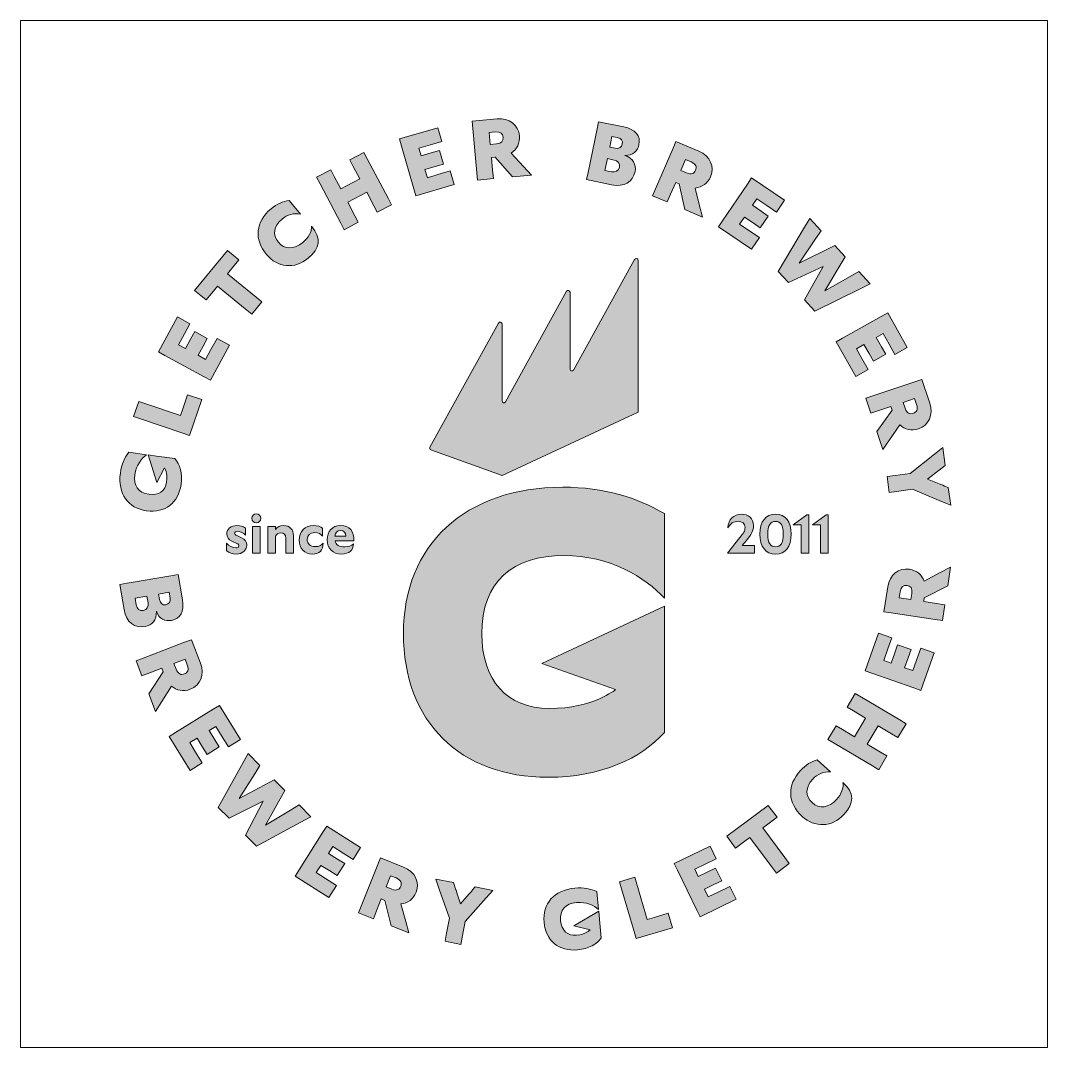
# Model space of a CAD drawing. Header units: millimetres. Extents: x 486 to 871, y -224 to 161.
import ezdxf

# ---------------------------------------------------------------- set-up
doc = ezdxf.new("R2010")
doc.units = ezdxf.units.MM
doc.header["$MEASUREMENT"] = 0
doc.layers.add('logo', color=7, linetype='Continuous', lineweight=0)
doc.layers.add('setka', color=7, linetype='Continuous', lineweight=0)

# ---------------------------------------------------------------- blocks, each defined once
blk = doc.blocks.new('Block_1')
at = {"layer": 'logo', "transparency": 33554687}
h = blk.add_hatch(color=161, dxfattribs=at)
h.dxf.hatch_style = 2
edge = h.paths.add_edge_path()
edge.add_spline(control_points=[(717.82, 13.79), (717.82, 13.79), (717.79, 13.8), (717.79, 13.8), (717.79, 13.8), (717.79, 70.62), (717.79, 70.62), (717.79, 71.34), (716.83, 71.58), (716.48, 70.95), (716.48, 70.95), (693.59, 29.52), (693.59, 29.52), (693.24, 28.89), (692.28, 29.13), (692.28, 29.85), (692.28, 29.85), (692.28, 58.71), (692.28, 58.71), (692.28, 59.43), (691.33, 59.68), (690.98, 59.05), (690.98, 59.05), (668.09, 17.61), (668.09, 17.61), (667.74, 16.98), (666.78, 17.23), (666.78, 17.95), (666.78, 17.95), (666.78, 46.8), (666.78, 46.8), (666.78, 47.52), (665.82, 47.77), (665.47, 47.14), (665.47, 47.14), (639.77, 0.62), (639.77, 0.62), (639.56, 0.24), (639.74, -0.23), (640.14, -0.38), (640.14, -0.38), (666.78, -10.03), (666.78, -10.03), (666.78, -10.03), (666.78, -10.02), (666.78, -10.02), (666.78, -10.02), (666.81, -10.03), (666.81, -10.03), (666.81, -10.03), (717.82, 13.79), (717.82, 13.79)], knot_values=[0, 0, 0, 0, 1, 1, 1, 2, 2, 2, 3, 3, 3, 4, 4, 4, 5, 5, 5, 6, 6, 6, 7, 7, 7, 8, 8, 8, 9, 9, 9, 10, 10, 10, 11, 11, 11, 12, 12, 12, 13, 13, 13, 14, 14, 14, 15, 15, 15, 16, 16, 16, 17, 17, 17, 17], degree=3, periodic=0)
h = blk.add_hatch(color=161, dxfattribs=at)
h.dxf.hatch_style = 2
edge = h.paths.add_edge_path()
edge.add_spline(control_points=[(681.66, -80.49), (681.66, -80.49), (709.27, -90.26), (709.27, -90.26), (709.27, -90.26), (701.13, -97.35), (684.5, -97.35), (668.71, -97.35), (659.18, -86.62), (659.18, -69.34), (659.18, -49.83), (670.8, -40), (690.01, -40), (707.29, -40), (720.52, -48.15), (727.67, -56.04), (727.67, -56.04), (727.67, -24.29), (727.67, -24.29), (717.39, -18.33), (705.36, -14.38), (689.57, -14.38), (652.77, -14.38), (629.83, -36.27), (629.83, -69.19), (629.83, -102.26), (650.99, -123.12), (684.06, -123.12), (703.72, -123.12), (719.03, -116.12), (727.67, -106.29), (727.67, -106.29), (727.67, -73.66), (727.67, -73.66), (727.67, -73.66), (727.67, -59.01), (727.67, -59.01), (727.67, -59.01), (681.66, -80.49), (681.66, -80.49)], knot_values=[0, 0, 0, 0, 1, 1, 1, 2, 2, 2, 3, 3, 3, 4, 4, 4, 5, 5, 5, 6, 6, 6, 7, 7, 7, 8, 8, 8, 9, 9, 9, 10, 10, 10, 11, 11, 11, 12, 12, 12, 13, 13, 13, 13], degree=3, periodic=0)
at = {"layer": 'logo'}
for points, knots in [([(717.82, 13.79), (717.82, 13.79), (717.79, 13.8), (717.79, 13.8), (717.79, 13.8), (717.79, 70.62), (717.79, 70.62), (717.79, 71.34), (716.83, 71.58), (716.48, 70.95), (716.48, 70.95), (693.59, 29.52), (693.59, 29.52), (693.24, 28.89), (692.28, 29.13), (692.28, 29.85), (692.28, 29.85), (692.28, 58.71), (692.28, 58.71), (692.28, 59.43), (691.33, 59.68), (690.98, 59.05), (690.98, 59.05), (668.09, 17.61), (668.09, 17.61), (667.74, 16.98), (666.78, 17.23), (666.78, 17.95), (666.78, 17.95), (666.78, 46.8), (666.78, 46.8), (666.78, 47.52), (665.82, 47.77), (665.47, 47.14), (665.47, 47.14), (639.77, 0.62), (639.77, 0.62), (639.56, 0.24), (639.74, -0.23), (640.14, -0.38), (640.14, -0.38), (666.78, -10.03), (666.78, -10.03), (666.78, -10.03), (666.78, -10.02), (666.78, -10.02), (666.78, -10.02), (666.81, -10.03), (666.81, -10.03), (666.81, -10.03), (717.82, 13.79), (717.82, 13.79)], [0, 0, 0, 0, 1, 1, 1, 2, 2, 2, 3, 3, 3, 4, 4, 4, 5, 5, 5, 6, 6, 6, 7, 7, 7, 8, 8, 8, 9, 9, 9, 10, 10, 10, 11, 11, 11, 12, 12, 12, 13, 13, 13, 14, 14, 14, 15, 15, 15, 16, 16, 16, 17, 17, 17, 17]), ([(681.66, -80.49), (681.66, -80.49), (709.27, -90.26), (709.27, -90.26), (709.27, -90.26), (701.13, -97.35), (684.5, -97.35), (668.71, -97.35), (659.18, -86.62), (659.18, -69.34), (659.18, -49.83), (670.8, -40), (690.01, -40), (707.29, -40), (720.52, -48.15), (727.67, -56.04), (727.67, -56.04), (727.67, -24.29), (727.67, -24.29), (717.39, -18.33), (705.36, -14.38), (689.57, -14.38), (652.77, -14.38), (629.83, -36.27), (629.83, -69.19), (629.83, -102.26), (650.99, -123.12), (684.06, -123.12), (703.72, -123.12), (719.03, -116.12), (727.67, -106.29), (727.67, -106.29), (727.67, -73.66), (727.67, -73.66), (727.67, -73.66), (727.67, -59.01), (727.67, -59.01), (727.67, -59.01), (681.66, -80.49), (681.66, -80.49)], [0, 0, 0, 0, 1, 1, 1, 2, 2, 2, 3, 3, 3, 4, 4, 4, 5, 5, 5, 6, 6, 6, 7, 7, 7, 8, 8, 8, 9, 9, 9, 10, 10, 10, 11, 11, 11, 12, 12, 12, 13, 13, 13, 13])]:
    blk.add_open_spline(points, degree=3, knots=knots, dxfattribs=at)
blk = doc.blocks.new('Block_2')
at = {"layer": 'logo', "transparency": 33554687}
h = blk.add_hatch(color=161, dxfattribs=at)
h.dxf.hatch_style = 2
edge = h.paths.add_edge_path()
edge.add_spline(control_points=[(664.65, 114.29), (666.74, 114.48), (667.31, 115.52), (667.19, 116.78), (667.08, 118.04), (666.33, 118.96), (664.25, 118.77), (664.25, 118.77), (661.97, 118.56), (661.97, 118.56), (661.97, 118.56), (662.38, 114.08), (662.38, 114.08), (662.38, 114.08), (664.65, 114.29), (664.65, 114.29)], knot_values=[0, 0, 0, 0, 1, 1, 1, 2, 2, 2, 3, 3, 3, 4, 4, 4, 5, 5, 5, 5], degree=3, periodic=0)
edge = h.paths.add_edge_path()
edge.add_spline(control_points=[(657.33, 103.51), (657.33, 103.51), (655.82, 120.1), (655.82, 120.1), (655.82, 120.1), (655.57, 122.84), (655.57, 122.84), (655.57, 122.84), (664.91, 123.7), (664.91, 123.7), (669.51, 124.12), (672.94, 121.41), (673.31, 117.34), (673.56, 114.66), (672.37, 112.29), (670.24, 110.89), (670.24, 110.89), (674.84, 105.83), (674.84, 105.83), (674.84, 105.83), (677.77, 102.6), (677.77, 102.6), (677.77, 102.6), (670.71, 101.96), (670.71, 101.96), (670.71, 101.96), (664.27, 109.39), (664.27, 109.39), (664.27, 109.39), (662.82, 109.26), (662.82, 109.26), (662.82, 109.26), (663.26, 104.43), (663.26, 104.43), (663.26, 104.43), (663.55, 101.31), (663.55, 101.31), (663.55, 101.31), (657.58, 100.76), (657.58, 100.76), (657.58, 100.76), (657.33, 103.51), (657.33, 103.51)], knot_values=[0, 0, 0, 0, 1, 1, 1, 2, 2, 2, 3, 3, 3, 4, 4, 4, 5, 5, 5, 6, 6, 6, 7, 7, 7, 8, 8, 8, 9, 9, 9, 10, 10, 10, 11, 11, 11, 12, 12, 12, 13, 13, 13, 14, 14, 14, 14], degree=3, periodic=0)
h = blk.add_hatch(color=161, dxfattribs=at)
h.dxf.hatch_style = 2
edge = h.paths.add_edge_path()
edge.add_spline(control_points=[(633.76, 97.51), (633.76, 97.51), (629.11, 113.5), (629.11, 113.5), (629.11, 113.5), (628.34, 116.15), (628.34, 116.15), (628.34, 116.15), (642.7, 120.33), (642.7, 120.33), (642.7, 120.33), (644.18, 115.22), (644.18, 115.22), (644.18, 115.22), (639.99, 114), (639.99, 114), (639.99, 114), (635.57, 112.71), (635.57, 112.71), (635.57, 112.71), (636.41, 109.85), (636.41, 109.85), (636.41, 109.85), (640.24, 110.97), (640.24, 110.97), (640.24, 110.97), (643.31, 111.86), (643.31, 111.86), (643.31, 111.86), (644.8, 106.75), (644.8, 106.75), (644.8, 106.75), (641.66, 105.84), (641.66, 105.84), (641.66, 105.84), (637.89, 104.75), (637.89, 104.75), (637.89, 104.75), (638.8, 101.64), (638.8, 101.64), (638.8, 101.64), (642.78, 102.8), (642.78, 102.8), (642.78, 102.8), (647.4, 104.15), (647.4, 104.15), (647.4, 104.15), (648.89, 99.04), (648.89, 99.04), (648.89, 99.04), (634.53, 94.86), (634.53, 94.86), (634.53, 94.86), (633.76, 97.51), (633.76, 97.51)], knot_values=[0, 0, 0, 0, 1, 1, 1, 2, 2, 2, 3, 3, 3, 4, 4, 4, 5, 5, 5, 6, 6, 6, 7, 7, 7, 8, 8, 8, 9, 9, 9, 10, 10, 10, 11, 11, 11, 12, 12, 12, 13, 13, 13, 14, 14, 14, 15, 15, 15, 16, 16, 16, 17, 17, 17, 18, 18, 18, 18], degree=3, periodic=0)
h = blk.add_hatch(color=161, dxfattribs=at)
h.dxf.hatch_style = 2
edge = h.paths.add_edge_path()
edge.add_spline(control_points=[(709.18, 112.71), (710.79, 112.38), (711.61, 113.05), (711.85, 114.23), (712.1, 115.41), (711.62, 116.35), (710, 116.68), (710, 116.68), (707.99, 117.1), (707.99, 117.1), (707.99, 117.1), (707.16, 113.13), (707.16, 113.13), (707.16, 113.13), (709.18, 112.71), (709.18, 112.71)], knot_values=[0, 0, 0, 0, 1, 1, 1, 2, 2, 2, 3, 3, 3, 4, 4, 4, 5, 5, 5, 5], degree=3, periodic=0)
edge = h.paths.add_edge_path()
edge.add_spline(control_points=[(707.88, 103.85), (709.25, 103.57), (710.48, 104.19), (710.76, 105.55), (711.05, 106.92), (710.16, 107.97), (708.8, 108.26), (708.8, 108.26), (706.26, 108.79), (706.26, 108.79), (706.26, 108.79), (705.34, 104.38), (705.34, 104.38), (705.34, 104.38), (707.88, 103.85), (707.88, 103.85)], knot_values=[0, 0, 0, 0, 1, 1, 1, 2, 2, 2, 3, 3, 3, 4, 4, 4, 5, 5, 5, 5], degree=3, periodic=0)
edge = h.paths.add_edge_path()
edge.add_spline(control_points=[(699.03, 103.62), (699.03, 103.62), (702.43, 119.95), (702.43, 119.95), (702.43, 119.95), (702.99, 122.64), (702.99, 122.64), (702.99, 122.64), (712.39, 120.69), (712.39, 120.69), (716.83, 119.76), (718.81, 117.31), (718.12, 113.99), (717.66, 111.79), (715.85, 109.8), (712.85, 110.01), (715.97, 108.97), (717.17, 106.48), (716.65, 104), (715.83, 100.03), (712.62, 97.98), (707.84, 98.97), (707.84, 98.97), (698.47, 100.92), (698.47, 100.92), (698.47, 100.92), (699.03, 103.62), (699.03, 103.62)], knot_values=[0, 0, 0, 0, 1, 1, 1, 2, 2, 2, 3, 3, 3, 4, 4, 4, 5, 5, 5, 6, 6, 6, 7, 7, 7, 8, 8, 8, 9, 9, 9, 9], degree=3, periodic=0)
h = blk.add_hatch(color=161, dxfattribs=at)
h.dxf.hatch_style = 2
edge = h.paths.add_edge_path()
edge.add_spline(control_points=[(735.89, 103.42), (737.81, 102.6), (738.81, 103.24), (739.31, 104.41), (739.81, 105.57), (739.58, 106.74), (737.66, 107.56), (737.66, 107.56), (735.56, 108.46), (735.56, 108.46), (735.56, 108.46), (733.79, 104.32), (733.79, 104.32), (733.79, 104.32), (735.89, 103.42), (735.89, 103.42)], knot_values=[0, 0, 0, 0, 1, 1, 1, 2, 2, 2, 3, 3, 3, 4, 4, 4, 5, 5, 5, 5], degree=3, periodic=0)
edge = h.paths.add_edge_path()
edge.add_spline(control_points=[(724.33, 97.42), (724.33, 97.42), (730.88, 112.73), (730.88, 112.73), (730.88, 112.73), (731.97, 115.27), (731.97, 115.27), (731.97, 115.27), (740.59, 111.58), (740.59, 111.58), (744.84, 109.76), (746.57, 105.75), (744.96, 101.99), (743.9, 99.51), (741.73, 97.99), (739.19, 97.77), (739.19, 97.77), (740.83, 91.14), (740.83, 91.14), (740.83, 91.14), (741.88, 86.9), (741.88, 86.9), (741.88, 86.9), (735.36, 89.7), (735.36, 89.7), (735.36, 89.7), (733.23, 99.29), (733.23, 99.29), (733.23, 99.29), (731.89, 99.86), (731.89, 99.86), (731.89, 99.86), (729.98, 95.41), (729.98, 95.41), (729.98, 95.41), (728.75, 92.53), (728.75, 92.53), (728.75, 92.53), (723.24, 94.88), (723.24, 94.88), (723.24, 94.88), (724.33, 97.42), (724.33, 97.42)], knot_values=[0, 0, 0, 0, 1, 1, 1, 2, 2, 2, 3, 3, 3, 4, 4, 4, 5, 5, 5, 6, 6, 6, 7, 7, 7, 8, 8, 8, 9, 9, 9, 10, 10, 10, 11, 11, 11, 12, 12, 12, 13, 13, 13, 14, 14, 14, 14], degree=3, periodic=0)
h = blk.add_hatch(color=161, dxfattribs=at)
h.dxf.hatch_style = 2
edge = h.paths.add_edge_path()
edge.add_spline(control_points=[(618.75, 91.13), (618.75, 91.13), (616.05, 96.26), (616.05, 96.26), (616.05, 96.26), (608.92, 92.51), (608.92, 92.51), (608.92, 92.51), (611.62, 87.38), (611.62, 87.38), (611.62, 87.38), (612.9, 84.94), (612.9, 84.94), (612.9, 84.94), (607.6, 82.15), (607.6, 82.15), (607.6, 82.15), (606.32, 84.59), (606.32, 84.59), (606.32, 84.59), (598.56, 99.35), (598.56, 99.35), (598.56, 99.35), (597.27, 101.79), (597.27, 101.79), (597.27, 101.79), (602.58, 104.58), (602.58, 104.58), (602.58, 104.58), (603.86, 102.14), (603.86, 102.14), (603.86, 102.14), (606.34, 97.42), (606.34, 97.42), (606.34, 97.42), (613.46, 101.17), (613.46, 101.17), (613.46, 101.17), (610.99, 105.89), (610.99, 105.89), (610.99, 105.89), (609.7, 108.33), (609.7, 108.33), (609.7, 108.33), (615, 111.12), (615, 111.12), (615, 111.12), (616.29, 108.68), (616.29, 108.68), (616.29, 108.68), (624.05, 93.92), (624.05, 93.92), (624.05, 93.92), (625.33, 91.47), (625.33, 91.47), (625.33, 91.47), (620.03, 88.69), (620.03, 88.69), (620.03, 88.69), (618.75, 91.13), (618.75, 91.13)], knot_values=[0, 0, 0, 0, 1, 1, 1, 2, 2, 2, 3, 3, 3, 4, 4, 4, 5, 5, 5, 6, 6, 6, 7, 7, 7, 8, 8, 8, 9, 9, 9, 10, 10, 10, 11, 11, 11, 12, 12, 12, 13, 13, 13, 14, 14, 14, 15, 15, 15, 16, 16, 16, 17, 17, 17, 18, 18, 18, 19, 19, 19, 20, 20, 20, 20], degree=3, periodic=0)
h = blk.add_hatch(color=161, dxfattribs=at)
h.dxf.hatch_style = 2
edge = h.paths.add_edge_path()
edge.add_spline(control_points=[(749.44, 85.44), (749.44, 85.44), (758.76, 99.25), (758.76, 99.25), (758.76, 99.25), (760.31, 101.53), (760.31, 101.53), (760.31, 101.53), (772.7, 93.17), (772.7, 93.17), (772.7, 93.17), (769.72, 88.76), (769.72, 88.76), (769.72, 88.76), (766.1, 91.2), (766.1, 91.2), (766.1, 91.2), (762.29, 93.77), (762.29, 93.77), (762.29, 93.77), (760.62, 91.31), (760.62, 91.31), (760.62, 91.31), (763.93, 89.07), (763.93, 89.07), (763.93, 89.07), (766.58, 87.28), (766.58, 87.28), (766.58, 87.28), (763.6, 82.87), (763.6, 82.87), (763.6, 82.87), (760.9, 84.7), (760.9, 84.7), (760.9, 84.7), (757.65, 86.9), (757.65, 86.9), (757.65, 86.9), (755.84, 84.22), (755.84, 84.22), (755.84, 84.22), (759.28, 81.9), (759.28, 81.9), (759.28, 81.9), (763.27, 79.2), (763.27, 79.2), (763.27, 79.2), (760.29, 74.79), (760.29, 74.79), (760.29, 74.79), (747.9, 83.16), (747.9, 83.16), (747.9, 83.16), (749.44, 85.44), (749.44, 85.44)], knot_values=[0, 0, 0, 0, 1, 1, 1, 2, 2, 2, 3, 3, 3, 4, 4, 4, 5, 5, 5, 6, 6, 6, 7, 7, 7, 8, 8, 8, 9, 9, 9, 10, 10, 10, 11, 11, 11, 12, 12, 12, 13, 13, 13, 14, 14, 14, 15, 15, 15, 16, 16, 16, 17, 17, 17, 18, 18, 18, 18], degree=3, periodic=0)
h = blk.add_hatch(color=161, dxfattribs=at)
h.dxf.hatch_style = 2
edge = h.paths.add_edge_path()
edge.add_spline(control_points=[(578.55, 72.81), (573.69, 78.63), (574.44, 85.16), (580.19, 89.95), (582.4, 91.8), (584.7, 92.81), (586.95, 93.08), (586.95, 93.08), (591.26, 87.91), (591.26, 87.91), (588.84, 88.54), (586.29, 87.78), (584.35, 86.15), (581.13, 83.47), (580.59, 80.26), (582.95, 77.43), (585.28, 74.63), (588.84, 74.63), (592.1, 77.35), (594.25, 79.14), (595.47, 81.43), (595.38, 83.42), (599.13, 78.92), (598.64, 75.2), (594.11, 71.43), (589.05, 67.2), (582.59, 67.97), (578.55, 72.81)], knot_values=[0, 0, 0, 0, 1, 1, 1, 2, 2, 2, 3, 3, 3, 4, 4, 4, 5, 5, 5, 6, 6, 6, 7, 7, 7, 8, 8, 8, 9, 9, 9, 9], degree=3, periodic=0)
h = blk.add_hatch(color=161, dxfattribs=at)
h.dxf.hatch_style = 2
edge = h.paths.add_edge_path()
edge.add_spline(control_points=[(782.14, 86.4), (782.14, 86.4), (786.41, 81.77), (786.41, 81.77), (786.41, 81.77), (784.34, 78.69), (784.34, 78.69), (784.34, 78.69), (778.22, 69.58), (778.22, 69.58), (778.22, 69.58), (791.53, 76.23), (791.53, 76.23), (791.53, 76.23), (795.45, 71.99), (795.45, 71.99), (795.45, 71.99), (787.76, 59.24), (787.76, 59.24), (787.76, 59.24), (797.33, 64.63), (797.33, 64.63), (797.33, 64.63), (800.56, 66.45), (800.56, 66.45), (800.56, 66.45), (804.84, 61.82), (804.84, 61.82), (804.84, 61.82), (800.84, 59.85), (800.84, 59.85), (800.84, 59.85), (784.1, 51.58), (784.1, 51.58), (784.1, 51.58), (780.18, 55.82), (780.18, 55.82), (780.18, 55.82), (787.23, 68.32), (787.23, 68.32), (787.23, 68.32), (774.21, 62.29), (774.21, 62.29), (774.21, 62.29), (770.29, 66.53), (770.29, 66.53), (770.29, 66.53), (780.14, 83.05), (780.14, 83.05), (780.14, 83.05), (782.14, 86.4), (782.14, 86.4)], knot_values=[0, 0, 0, 0, 1, 1, 1, 2, 2, 2, 3, 3, 3, 4, 4, 4, 5, 5, 5, 6, 6, 6, 7, 7, 7, 8, 8, 8, 9, 9, 9, 10, 10, 10, 11, 11, 11, 12, 12, 12, 13, 13, 13, 14, 14, 14, 15, 15, 15, 16, 16, 16, 17, 17, 17, 17], degree=3, periodic=0)
h = blk.add_hatch(color=161, dxfattribs=at)
h.dxf.hatch_style = 2
edge = h.paths.add_edge_path()
edge.add_spline(control_points=[(551.55, 59.32), (551.55, 59.32), (563.82, 74.34), (563.82, 74.34), (563.82, 74.34), (568.12, 70.83), (568.12, 70.83), (568.12, 70.83), (565.37, 67.47), (565.37, 67.47), (565.37, 67.47), (563.87, 65.63), (563.87, 65.63), (563.87, 65.63), (574.62, 56.85), (574.62, 56.85), (574.62, 56.85), (576.75, 55.1), (576.75, 55.1), (576.75, 55.1), (572.96, 50.47), (572.96, 50.47), (572.96, 50.47), (570.55, 52.43), (570.55, 52.43), (570.55, 52.43), (560.08, 60.99), (560.08, 60.99), (560.08, 60.99), (558.57, 59.15), (558.57, 59.15), (558.57, 59.15), (555.85, 55.81), (555.85, 55.81), (555.85, 55.81), (551.55, 59.32), (551.55, 59.32)], knot_values=[0, 0, 0, 0, 1, 1, 1, 2, 2, 2, 3, 3, 3, 4, 4, 4, 5, 5, 5, 6, 6, 6, 7, 7, 7, 8, 8, 8, 9, 9, 9, 10, 10, 10, 11, 11, 11, 12, 12, 12, 12], degree=3, periodic=0)
h = blk.add_hatch(color=161, dxfattribs=at)
h.dxf.hatch_style = 2
edge = h.paths.add_edge_path()
edge.add_spline(control_points=[(794.44, 41.46), (794.44, 41.46), (808.95, 49.66), (808.95, 49.66), (808.95, 49.66), (811.35, 51.02), (811.35, 51.02), (811.35, 51.02), (818.71, 38), (818.71, 38), (818.71, 38), (814.08, 35.38), (814.08, 35.38), (814.08, 35.38), (811.92, 39.19), (811.92, 39.19), (811.92, 39.19), (809.66, 43.19), (809.66, 43.19), (809.66, 43.19), (807.07, 41.72), (807.07, 41.72), (807.07, 41.72), (809.03, 38.25), (809.03, 38.25), (809.03, 38.25), (810.61, 35.46), (810.61, 35.46), (810.61, 35.46), (805.98, 32.84), (805.98, 32.84), (805.98, 32.84), (804.37, 35.68), (804.37, 35.68), (804.37, 35.68), (802.44, 39.1), (802.44, 39.1), (802.44, 39.1), (799.63, 37.51), (799.63, 37.51), (799.63, 37.51), (801.67, 33.9), (801.67, 33.9), (801.67, 33.9), (804.04, 29.71), (804.04, 29.71), (804.04, 29.71), (799.41, 27.09), (799.41, 27.09), (799.41, 27.09), (792.05, 40.1), (792.05, 40.1), (792.05, 40.1), (794.44, 41.46), (794.44, 41.46)], knot_values=[0, 0, 0, 0, 1, 1, 1, 2, 2, 2, 3, 3, 3, 4, 4, 4, 5, 5, 5, 6, 6, 6, 7, 7, 7, 8, 8, 8, 9, 9, 9, 10, 10, 10, 11, 11, 11, 12, 12, 12, 13, 13, 13, 14, 14, 14, 15, 15, 15, 16, 16, 16, 17, 17, 17, 18, 18, 18, 18], degree=3, periodic=0)
h = blk.add_hatch(color=161, dxfattribs=at)
h.dxf.hatch_style = 2
edge = h.paths.add_edge_path()
edge.add_spline(control_points=[(555.07, 27.04), (555.07, 27.04), (540.41, 34.99), (540.41, 34.99), (540.41, 34.99), (537.99, 36.3), (537.99, 36.3), (537.99, 36.3), (545.12, 49.46), (545.12, 49.46), (545.12, 49.46), (549.8, 46.92), (549.8, 46.92), (549.8, 46.92), (547.71, 43.07), (547.71, 43.07), (547.71, 43.07), (545.52, 39.03), (545.52, 39.03), (545.52, 39.03), (548.14, 37.61), (548.14, 37.61), (548.14, 37.61), (550.05, 41.12), (550.05, 41.12), (550.05, 41.12), (551.57, 43.94), (551.57, 43.94), (551.57, 43.94), (556.25, 41.4), (556.25, 41.4), (556.25, 41.4), (554.7, 38.53), (554.7, 38.53), (554.7, 38.53), (552.82, 35.07), (552.82, 35.07), (552.82, 35.07), (555.67, 33.53), (555.67, 33.53), (555.67, 33.53), (557.65, 37.18), (557.65, 37.18), (557.65, 37.18), (559.94, 41.42), (559.94, 41.42), (559.94, 41.42), (564.62, 38.88), (564.62, 38.88), (564.62, 38.88), (557.49, 25.73), (557.49, 25.73), (557.49, 25.73), (555.07, 27.04), (555.07, 27.04)], knot_values=[0, 0, 0, 0, 1, 1, 1, 2, 2, 2, 3, 3, 3, 4, 4, 4, 5, 5, 5, 6, 6, 6, 7, 7, 7, 8, 8, 8, 9, 9, 9, 10, 10, 10, 11, 11, 11, 12, 12, 12, 13, 13, 13, 14, 14, 14, 15, 15, 15, 16, 16, 16, 17, 17, 17, 18, 18, 18, 18], degree=3, periodic=0)
h = blk.add_hatch(color=161, dxfattribs=at)
h.dxf.hatch_style = 2
edge = h.paths.add_edge_path()
edge.add_spline(control_points=[(817.91, 15.22), (818.57, 13.23), (819.72, 12.91), (820.92, 13.31), (822.12, 13.71), (822.84, 14.66), (822.18, 16.64), (822.18, 16.64), (821.46, 18.81), (821.46, 18.81), (821.46, 18.81), (817.19, 17.38), (817.19, 17.38), (817.19, 17.38), (817.91, 15.22), (817.91, 15.22)], knot_values=[0, 0, 0, 0, 1, 1, 1, 2, 2, 2, 3, 3, 3, 4, 4, 4, 5, 5, 5, 5], degree=3, periodic=0)
edge = h.paths.add_edge_path()
edge.add_spline(control_points=[(805.73, 19.87), (805.73, 19.87), (821.54, 25.15), (821.54, 25.15), (821.54, 25.15), (824.16, 26.02), (824.16, 26.02), (824.16, 26.02), (827.13, 17.13), (827.13, 17.13), (828.6, 12.74), (826.74, 8.78), (822.87, 7.48), (820.31, 6.63), (817.73, 7.24), (815.88, 8.99), (815.88, 8.99), (812.01, 3.36), (812.01, 3.36), (812.01, 3.36), (809.54, -0.24), (809.54, -0.24), (809.54, -0.24), (807.29, 6.49), (807.29, 6.49), (807.29, 6.49), (813.05, 14.46), (813.05, 14.46), (813.05, 14.46), (812.59, 15.84), (812.59, 15.84), (812.59, 15.84), (807.99, 14.31), (807.99, 14.31), (807.99, 14.31), (805.01, 13.31), (805.01, 13.31), (805.01, 13.31), (803.11, 18.99), (803.11, 18.99), (803.11, 18.99), (805.73, 19.87), (805.73, 19.87)], knot_values=[0, 0, 0, 0, 1, 1, 1, 2, 2, 2, 3, 3, 3, 4, 4, 4, 5, 5, 5, 6, 6, 6, 7, 7, 7, 8, 8, 8, 9, 9, 9, 10, 10, 10, 11, 11, 11, 12, 12, 12, 13, 13, 13, 14, 14, 14, 14], degree=3, periodic=0)
h = blk.add_hatch(color=161, dxfattribs=at)
h.dxf.hatch_style = 2
edge = h.paths.add_edge_path()
edge.add_spline(control_points=[(547.08, 5.88), (547.08, 5.88), (531.29, 11.21), (531.29, 11.21), (531.29, 11.21), (528.67, 12.09), (528.67, 12.09), (528.67, 12.09), (530.59, 17.77), (530.59, 17.77), (530.59, 17.77), (533.2, 16.88), (533.2, 16.88), (533.2, 16.88), (546.26, 12.47), (546.26, 12.47), (546.26, 12.47), (547.12, 15.03), (547.12, 15.03), (547.12, 15.03), (548.89, 20.25), (548.89, 20.25), (548.89, 20.25), (554.23, 18.45), (554.23, 18.45), (554.23, 18.45), (549.69, 4.99), (549.69, 4.99), (549.69, 4.99), (547.08, 5.88), (547.08, 5.88)], knot_values=[0, 0, 0, 0, 1, 1, 1, 2, 2, 2, 3, 3, 3, 4, 4, 4, 5, 5, 5, 6, 6, 6, 7, 7, 7, 8, 8, 8, 9, 9, 9, 10, 10, 10, 10], degree=3, periodic=0)
h = blk.add_hatch(color=161, dxfattribs=at)
h.dxf.hatch_style = 2
edge = h.paths.add_edge_path()
edge.add_spline(control_points=[(814.2, -10), (814.2, -10), (819.84, -9.22), (819.84, -9.22), (819.84, -9.22), (828.89, -2.02), (828.89, -2.02), (828.89, -2.02), (832.01, 0.45), (832.01, 0.45), (832.01, 0.45), (832.93, -6.26), (832.93, -6.26), (832.93, -6.26), (830.71, -7.98), (830.71, -7.98), (830.71, -7.98), (830.71, -7.98), (829.69, -8.76), (829.69, -8.76), (826.31, -11.37), (826.31, -11.37), (826.31, -11.37), (830.68, -13.13), (830.68, -13.13), (830.68, -13.13), (831.7, -13.53), (831.7, -13.53), (831.7, -13.53), (831.7, -13.53), (834.07, -14.49), (834.07, -14.49), (834.99, -21.17), (834.99, -21.17), (834.99, -21.17), (831.49, -19.7), (831.49, -19.7), (831.49, -19.7), (820.66, -15.15), (820.66, -15.15), (820.66, -15.15), (814.67, -15.98), (814.67, -15.98), (814.67, -15.98), (811.94, -16.35), (811.94, -16.35), (811.94, -16.35), (811.12, -10.42), (811.12, -10.42), (811.12, -10.42), (814.2, -10), (814.2, -10)], knot_values=[0, 0, 0, 0, 1, 1, 1, 2, 2, 2, 3, 3, 3, 4, 4, 4, 5, 5, 5, 6, 6, 6, 7, 7, 7, 8, 8, 8, 9, 9, 9, 10, 10, 10, 11, 11, 11, 12, 12, 12, 13, 13, 13, 14, 14, 14, 15, 15, 15, 16, 16, 16, 17, 17, 17, 17], degree=3, periodic=0)
at = {"layer": 'logo'}
for points, knots in [([(657.33, 103.51), (657.33, 103.51), (655.82, 120.1), (655.82, 120.1), (655.82, 120.1), (655.57, 122.84), (655.57, 122.84), (655.57, 122.84), (664.91, 123.7), (664.91, 123.7), (669.51, 124.12), (672.94, 121.41), (673.31, 117.34), (673.56, 114.66), (672.37, 112.29), (670.24, 110.89), (670.24, 110.89), (674.84, 105.83), (674.84, 105.83), (674.84, 105.83), (677.77, 102.6), (677.77, 102.6), (677.77, 102.6), (670.71, 101.96), (670.71, 101.96), (670.71, 101.96), (664.27, 109.39), (664.27, 109.39), (664.27, 109.39), (662.82, 109.26), (662.82, 109.26), (662.82, 109.26), (663.26, 104.43), (663.26, 104.43), (663.26, 104.43), (663.55, 101.31), (663.55, 101.31), (663.55, 101.31), (657.58, 100.76), (657.58, 100.76), (657.58, 100.76), (657.33, 103.51), (657.33, 103.51)], [0, 0, 0, 0, 1, 1, 1, 2, 2, 2, 3, 3, 3, 4, 4, 4, 5, 5, 5, 6, 6, 6, 7, 7, 7, 8, 8, 8, 9, 9, 9, 10, 10, 10, 11, 11, 11, 12, 12, 12, 13, 13, 13, 14, 14, 14, 14]), ([(633.76, 97.51), (633.76, 97.51), (629.11, 113.5), (629.11, 113.5), (629.11, 113.5), (628.34, 116.15), (628.34, 116.15), (628.34, 116.15), (642.7, 120.33), (642.7, 120.33), (642.7, 120.33), (644.18, 115.22), (644.18, 115.22), (644.18, 115.22), (639.99, 114), (639.99, 114), (639.99, 114), (635.57, 112.71), (635.57, 112.71), (635.57, 112.71), (636.41, 109.85), (636.41, 109.85), (636.41, 109.85), (640.24, 110.97), (640.24, 110.97), (640.24, 110.97), (643.31, 111.86), (643.31, 111.86), (643.31, 111.86), (644.8, 106.75), (644.8, 106.75), (644.8, 106.75), (641.66, 105.84), (641.66, 105.84), (641.66, 105.84), (637.89, 104.75), (637.89, 104.75), (637.89, 104.75), (638.8, 101.64), (638.8, 101.64), (638.8, 101.64), (642.78, 102.8), (642.78, 102.8), (642.78, 102.8), (647.4, 104.15), (647.4, 104.15), (647.4, 104.15), (648.89, 99.04), (648.89, 99.04), (648.89, 99.04), (634.53, 94.86), (634.53, 94.86), (634.53, 94.86), (633.76, 97.51), (633.76, 97.51)], [0, 0, 0, 0, 1, 1, 1, 2, 2, 2, 3, 3, 3, 4, 4, 4, 5, 5, 5, 6, 6, 6, 7, 7, 7, 8, 8, 8, 9, 9, 9, 10, 10, 10, 11, 11, 11, 12, 12, 12, 13, 13, 13, 14, 14, 14, 15, 15, 15, 16, 16, 16, 17, 17, 17, 18, 18, 18, 18]), ([(699.03, 103.62), (699.03, 103.62), (702.43, 119.95), (702.43, 119.95), (702.43, 119.95), (702.99, 122.64), (702.99, 122.64), (702.99, 122.64), (712.39, 120.69), (712.39, 120.69), (716.83, 119.76), (718.81, 117.31), (718.12, 113.99), (717.66, 111.79), (715.85, 109.8), (712.85, 110.01), (715.97, 108.97), (717.17, 106.48), (716.65, 104), (715.83, 100.03), (712.62, 97.98), (707.84, 98.97), (707.84, 98.97), (698.47, 100.92), (698.47, 100.92), (698.47, 100.92), (699.03, 103.62), (699.03, 103.62)], [0, 0, 0, 0, 1, 1, 1, 2, 2, 2, 3, 3, 3, 4, 4, 4, 5, 5, 5, 6, 6, 6, 7, 7, 7, 8, 8, 8, 9, 9, 9, 9]), ([(664.65, 114.29), (666.74, 114.48), (667.31, 115.52), (667.19, 116.78), (667.08, 118.04), (666.33, 118.96), (664.25, 118.77), (664.25, 118.77), (661.97, 118.56), (661.97, 118.56), (661.97, 118.56), (662.38, 114.08), (662.38, 114.08), (662.38, 114.08), (664.65, 114.29), (664.65, 114.29)], [0, 0, 0, 0, 1, 1, 1, 2, 2, 2, 3, 3, 3, 4, 4, 4, 5, 5, 5, 5]), ([(709.18, 112.71), (710.79, 112.38), (711.61, 113.05), (711.85, 114.23), (712.1, 115.41), (711.62, 116.35), (710, 116.68), (710, 116.68), (707.99, 117.1), (707.99, 117.1), (707.99, 117.1), (707.16, 113.13), (707.16, 113.13), (707.16, 113.13), (709.18, 112.71), (709.18, 112.71)], [0, 0, 0, 0, 1, 1, 1, 2, 2, 2, 3, 3, 3, 4, 4, 4, 5, 5, 5, 5]), ([(724.33, 97.42), (724.33, 97.42), (730.88, 112.73), (730.88, 112.73), (730.88, 112.73), (731.97, 115.27), (731.97, 115.27), (731.97, 115.27), (740.59, 111.58), (740.59, 111.58), (744.84, 109.76), (746.57, 105.75), (744.96, 101.99), (743.9, 99.51), (741.73, 97.99), (739.19, 97.77), (739.19, 97.77), (740.83, 91.14), (740.83, 91.14), (740.83, 91.14), (741.88, 86.9), (741.88, 86.9), (741.88, 86.9), (735.36, 89.7), (735.36, 89.7), (735.36, 89.7), (733.23, 99.29), (733.23, 99.29), (733.23, 99.29), (731.89, 99.86), (731.89, 99.86), (731.89, 99.86), (729.98, 95.41), (729.98, 95.41), (729.98, 95.41), (728.75, 92.53), (728.75, 92.53), (728.75, 92.53), (723.24, 94.88), (723.24, 94.88), (723.24, 94.88), (724.33, 97.42), (724.33, 97.42)], [0, 0, 0, 0, 1, 1, 1, 2, 2, 2, 3, 3, 3, 4, 4, 4, 5, 5, 5, 6, 6, 6, 7, 7, 7, 8, 8, 8, 9, 9, 9, 10, 10, 10, 11, 11, 11, 12, 12, 12, 13, 13, 13, 14, 14, 14, 14]), ([(618.75, 91.13), (618.75, 91.13), (616.05, 96.26), (616.05, 96.26), (616.05, 96.26), (608.92, 92.51), (608.92, 92.51), (608.92, 92.51), (611.62, 87.38), (611.62, 87.38), (611.62, 87.38), (612.9, 84.94), (612.9, 84.94), (612.9, 84.94), (607.6, 82.15), (607.6, 82.15), (607.6, 82.15), (606.32, 84.59), (606.32, 84.59), (606.32, 84.59), (598.56, 99.35), (598.56, 99.35), (598.56, 99.35), (597.27, 101.79), (597.27, 101.79), (597.27, 101.79), (602.58, 104.58), (602.58, 104.58), (602.58, 104.58), (603.86, 102.14), (603.86, 102.14), (603.86, 102.14), (606.34, 97.42), (606.34, 97.42), (606.34, 97.42), (613.46, 101.17), (613.46, 101.17), (613.46, 101.17), (610.99, 105.89), (610.99, 105.89), (610.99, 105.89), (609.7, 108.33), (609.7, 108.33), (609.7, 108.33), (615, 111.12), (615, 111.12), (615, 111.12), (616.29, 108.68), (616.29, 108.68), (616.29, 108.68), (624.05, 93.92), (624.05, 93.92), (624.05, 93.92), (625.33, 91.47), (625.33, 91.47), (625.33, 91.47), (620.03, 88.69), (620.03, 88.69), (620.03, 88.69), (618.75, 91.13), (618.75, 91.13)], [0, 0, 0, 0, 1, 1, 1, 2, 2, 2, 3, 3, 3, 4, 4, 4, 5, 5, 5, 6, 6, 6, 7, 7, 7, 8, 8, 8, 9, 9, 9, 10, 10, 10, 11, 11, 11, 12, 12, 12, 13, 13, 13, 14, 14, 14, 15, 15, 15, 16, 16, 16, 17, 17, 17, 18, 18, 18, 19, 19, 19, 20, 20, 20, 20]), ([(707.88, 103.85), (709.25, 103.57), (710.48, 104.19), (710.76, 105.55), (711.05, 106.92), (710.16, 107.97), (708.8, 108.26), (708.8, 108.26), (706.26, 108.79), (706.26, 108.79), (706.26, 108.79), (705.34, 104.38), (705.34, 104.38), (705.34, 104.38), (707.88, 103.85), (707.88, 103.85)], [0, 0, 0, 0, 1, 1, 1, 2, 2, 2, 3, 3, 3, 4, 4, 4, 5, 5, 5, 5]), ([(735.89, 103.42), (737.81, 102.6), (738.81, 103.24), (739.31, 104.41), (739.81, 105.57), (739.58, 106.74), (737.66, 107.56), (737.66, 107.56), (735.56, 108.46), (735.56, 108.46), (735.56, 108.46), (733.79, 104.32), (733.79, 104.32), (733.79, 104.32), (735.89, 103.42), (735.89, 103.42)], [0, 0, 0, 0, 1, 1, 1, 2, 2, 2, 3, 3, 3, 4, 4, 4, 5, 5, 5, 5]), ([(749.44, 85.44), (749.44, 85.44), (758.76, 99.25), (758.76, 99.25), (758.76, 99.25), (760.31, 101.53), (760.31, 101.53), (760.31, 101.53), (772.7, 93.17), (772.7, 93.17), (772.7, 93.17), (769.72, 88.76), (769.72, 88.76), (769.72, 88.76), (766.1, 91.2), (766.1, 91.2), (766.1, 91.2), (762.29, 93.77), (762.29, 93.77), (762.29, 93.77), (760.62, 91.31), (760.62, 91.31), (760.62, 91.31), (763.93, 89.07), (763.93, 89.07), (763.93, 89.07), (766.58, 87.28), (766.58, 87.28), (766.58, 87.28), (763.6, 82.87), (763.6, 82.87), (763.6, 82.87), (760.9, 84.7), (760.9, 84.7), (760.9, 84.7), (757.65, 86.9), (757.65, 86.9), (757.65, 86.9), (755.84, 84.22), (755.84, 84.22), (755.84, 84.22), (759.28, 81.9), (759.28, 81.9), (759.28, 81.9), (763.27, 79.2), (763.27, 79.2), (763.27, 79.2), (760.29, 74.79), (760.29, 74.79), (760.29, 74.79), (747.9, 83.16), (747.9, 83.16), (747.9, 83.16), (749.44, 85.44), (749.44, 85.44)], [0, 0, 0, 0, 1, 1, 1, 2, 2, 2, 3, 3, 3, 4, 4, 4, 5, 5, 5, 6, 6, 6, 7, 7, 7, 8, 8, 8, 9, 9, 9, 10, 10, 10, 11, 11, 11, 12, 12, 12, 13, 13, 13, 14, 14, 14, 15, 15, 15, 16, 16, 16, 17, 17, 17, 18, 18, 18, 18]), ([(578.55, 72.81), (573.69, 78.63), (574.44, 85.16), (580.19, 89.95), (582.4, 91.8), (584.7, 92.81), (586.95, 93.08), (586.95, 93.08), (591.26, 87.91), (591.26, 87.91), (588.84, 88.54), (586.29, 87.78), (584.35, 86.15), (581.13, 83.47), (580.59, 80.26), (582.95, 77.43), (585.28, 74.63), (588.84, 74.63), (592.1, 77.35), (594.25, 79.14), (595.47, 81.43), (595.38, 83.42), (599.13, 78.92), (598.64, 75.2), (594.11, 71.43), (589.05, 67.2), (582.59, 67.97), (578.55, 72.81)], [0, 0, 0, 0, 1, 1, 1, 2, 2, 2, 3, 3, 3, 4, 4, 4, 5, 5, 5, 6, 6, 6, 7, 7, 7, 8, 8, 8, 9, 9, 9, 9]), ([(782.14, 86.4), (782.14, 86.4), (786.41, 81.77), (786.41, 81.77), (786.41, 81.77), (784.34, 78.69), (784.34, 78.69), (784.34, 78.69), (778.22, 69.58), (778.22, 69.58), (778.22, 69.58), (791.53, 76.23), (791.53, 76.23), (791.53, 76.23), (795.45, 71.99), (795.45, 71.99), (795.45, 71.99), (787.76, 59.24), (787.76, 59.24), (787.76, 59.24), (797.33, 64.63), (797.33, 64.63), (797.33, 64.63), (800.56, 66.45), (800.56, 66.45), (800.56, 66.45), (804.84, 61.82), (804.84, 61.82), (804.84, 61.82), (800.84, 59.85), (800.84, 59.85), (800.84, 59.85), (784.1, 51.58), (784.1, 51.58), (784.1, 51.58), (780.18, 55.82), (780.18, 55.82), (780.18, 55.82), (787.23, 68.32), (787.23, 68.32), (787.23, 68.32), (774.21, 62.29), (774.21, 62.29), (774.21, 62.29), (770.29, 66.53), (770.29, 66.53), (770.29, 66.53), (780.14, 83.05), (780.14, 83.05), (780.14, 83.05), (782.14, 86.4), (782.14, 86.4)], [0, 0, 0, 0, 1, 1, 1, 2, 2, 2, 3, 3, 3, 4, 4, 4, 5, 5, 5, 6, 6, 6, 7, 7, 7, 8, 8, 8, 9, 9, 9, 10, 10, 10, 11, 11, 11, 12, 12, 12, 13, 13, 13, 14, 14, 14, 15, 15, 15, 16, 16, 16, 17, 17, 17, 17]), ([(551.55, 59.32), (551.55, 59.32), (563.82, 74.34), (563.82, 74.34), (563.82, 74.34), (568.12, 70.83), (568.12, 70.83), (568.12, 70.83), (565.37, 67.47), (565.37, 67.47), (565.37, 67.47), (563.87, 65.63), (563.87, 65.63), (563.87, 65.63), (574.62, 56.85), (574.62, 56.85), (574.62, 56.85), (576.75, 55.1), (576.75, 55.1), (576.75, 55.1), (572.96, 50.47), (572.96, 50.47), (572.96, 50.47), (570.55, 52.43), (570.55, 52.43), (570.55, 52.43), (560.08, 60.99), (560.08, 60.99), (560.08, 60.99), (558.57, 59.15), (558.57, 59.15), (558.57, 59.15), (555.85, 55.81), (555.85, 55.81), (555.85, 55.81), (551.55, 59.32), (551.55, 59.32)], [0, 0, 0, 0, 1, 1, 1, 2, 2, 2, 3, 3, 3, 4, 4, 4, 5, 5, 5, 6, 6, 6, 7, 7, 7, 8, 8, 8, 9, 9, 9, 10, 10, 10, 11, 11, 11, 12, 12, 12, 12]), ([(794.44, 41.46), (794.44, 41.46), (808.95, 49.66), (808.95, 49.66), (808.95, 49.66), (811.35, 51.02), (811.35, 51.02), (811.35, 51.02), (818.71, 38), (818.71, 38), (818.71, 38), (814.08, 35.38), (814.08, 35.38), (814.08, 35.38), (811.92, 39.19), (811.92, 39.19), (811.92, 39.19), (809.66, 43.19), (809.66, 43.19), (809.66, 43.19), (807.07, 41.72), (807.07, 41.72), (807.07, 41.72), (809.03, 38.25), (809.03, 38.25), (809.03, 38.25), (810.61, 35.46), (810.61, 35.46), (810.61, 35.46), (805.98, 32.84), (805.98, 32.84), (805.98, 32.84), (804.37, 35.68), (804.37, 35.68), (804.37, 35.68), (802.44, 39.1), (802.44, 39.1), (802.44, 39.1), (799.63, 37.51), (799.63, 37.51), (799.63, 37.51), (801.67, 33.9), (801.67, 33.9), (801.67, 33.9), (804.04, 29.71), (804.04, 29.71), (804.04, 29.71), (799.41, 27.09), (799.41, 27.09), (799.41, 27.09), (792.05, 40.1), (792.05, 40.1), (792.05, 40.1), (794.44, 41.46), (794.44, 41.46)], [0, 0, 0, 0, 1, 1, 1, 2, 2, 2, 3, 3, 3, 4, 4, 4, 5, 5, 5, 6, 6, 6, 7, 7, 7, 8, 8, 8, 9, 9, 9, 10, 10, 10, 11, 11, 11, 12, 12, 12, 13, 13, 13, 14, 14, 14, 15, 15, 15, 16, 16, 16, 17, 17, 17, 18, 18, 18, 18]), ([(555.07, 27.04), (555.07, 27.04), (540.41, 34.99), (540.41, 34.99), (540.41, 34.99), (537.99, 36.3), (537.99, 36.3), (537.99, 36.3), (545.12, 49.46), (545.12, 49.46), (545.12, 49.46), (549.8, 46.92), (549.8, 46.92), (549.8, 46.92), (547.71, 43.07), (547.71, 43.07), (547.71, 43.07), (545.52, 39.03), (545.52, 39.03), (545.52, 39.03), (548.14, 37.61), (548.14, 37.61), (548.14, 37.61), (550.05, 41.12), (550.05, 41.12), (550.05, 41.12), (551.57, 43.94), (551.57, 43.94), (551.57, 43.94), (556.25, 41.4), (556.25, 41.4), (556.25, 41.4), (554.7, 38.53), (554.7, 38.53), (554.7, 38.53), (552.82, 35.07), (552.82, 35.07), (552.82, 35.07), (555.67, 33.53), (555.67, 33.53), (555.67, 33.53), (557.65, 37.18), (557.65, 37.18), (557.65, 37.18), (559.94, 41.42), (559.94, 41.42), (559.94, 41.42), (564.62, 38.88), (564.62, 38.88), (564.62, 38.88), (557.49, 25.73), (557.49, 25.73), (557.49, 25.73), (555.07, 27.04), (555.07, 27.04)], [0, 0, 0, 0, 1, 1, 1, 2, 2, 2, 3, 3, 3, 4, 4, 4, 5, 5, 5, 6, 6, 6, 7, 7, 7, 8, 8, 8, 9, 9, 9, 10, 10, 10, 11, 11, 11, 12, 12, 12, 13, 13, 13, 14, 14, 14, 15, 15, 15, 16, 16, 16, 17, 17, 17, 18, 18, 18, 18]), ([(805.73, 19.87), (805.73, 19.87), (821.54, 25.15), (821.54, 25.15), (821.54, 25.15), (824.16, 26.02), (824.16, 26.02), (824.16, 26.02), (827.13, 17.13), (827.13, 17.13), (828.6, 12.74), (826.74, 8.78), (822.87, 7.48), (820.31, 6.63), (817.73, 7.24), (815.88, 8.99), (815.88, 8.99), (812.01, 3.36), (812.01, 3.36), (812.01, 3.36), (809.54, -0.24), (809.54, -0.24), (809.54, -0.24), (807.29, 6.49), (807.29, 6.49), (807.29, 6.49), (813.05, 14.46), (813.05, 14.46), (813.05, 14.46), (812.59, 15.84), (812.59, 15.84), (812.59, 15.84), (807.99, 14.31), (807.99, 14.31), (807.99, 14.31), (805.01, 13.31), (805.01, 13.31), (805.01, 13.31), (803.11, 18.99), (803.11, 18.99), (803.11, 18.99), (805.73, 19.87), (805.73, 19.87)], [0, 0, 0, 0, 1, 1, 1, 2, 2, 2, 3, 3, 3, 4, 4, 4, 5, 5, 5, 6, 6, 6, 7, 7, 7, 8, 8, 8, 9, 9, 9, 10, 10, 10, 11, 11, 11, 12, 12, 12, 13, 13, 13, 14, 14, 14, 14]), ([(547.08, 5.88), (547.08, 5.88), (531.29, 11.21), (531.29, 11.21), (531.29, 11.21), (528.67, 12.09), (528.67, 12.09), (528.67, 12.09), (530.59, 17.77), (530.59, 17.77), (530.59, 17.77), (533.2, 16.88), (533.2, 16.88), (533.2, 16.88), (546.26, 12.47), (546.26, 12.47), (546.26, 12.47), (547.12, 15.03), (547.12, 15.03), (547.12, 15.03), (548.89, 20.25), (548.89, 20.25), (548.89, 20.25), (554.23, 18.45), (554.23, 18.45), (554.23, 18.45), (549.69, 4.99), (549.69, 4.99), (549.69, 4.99), (547.08, 5.88), (547.08, 5.88)], [0, 0, 0, 0, 1, 1, 1, 2, 2, 2, 3, 3, 3, 4, 4, 4, 5, 5, 5, 6, 6, 6, 7, 7, 7, 8, 8, 8, 9, 9, 9, 10, 10, 10, 10]), ([(817.91, 15.22), (818.57, 13.23), (819.72, 12.91), (820.92, 13.31), (822.12, 13.71), (822.84, 14.66), (822.18, 16.64), (822.18, 16.64), (821.46, 18.81), (821.46, 18.81), (821.46, 18.81), (817.19, 17.38), (817.19, 17.38), (817.19, 17.38), (817.91, 15.22), (817.91, 15.22)], [0, 0, 0, 0, 1, 1, 1, 2, 2, 2, 3, 3, 3, 4, 4, 4, 5, 5, 5, 5]), ([(814.2, -10), (814.2, -10), (819.84, -9.22), (819.84, -9.22), (819.84, -9.22), (828.89, -2.02), (828.89, -2.02), (828.89, -2.02), (832.01, 0.45), (832.01, 0.45), (832.01, 0.45), (832.93, -6.26), (832.93, -6.26), (832.93, -6.26), (830.71, -7.98), (830.71, -7.98), (830.71, -7.98), (830.71, -7.98), (829.69, -8.76), (829.69, -8.76), (826.31, -11.37), (826.31, -11.37), (826.31, -11.37), (830.68, -13.13), (830.68, -13.13), (830.68, -13.13), (831.7, -13.53), (831.7, -13.53), (831.7, -13.53), (831.7, -13.53), (834.07, -14.49), (834.07, -14.49), (834.99, -21.17), (834.99, -21.17), (834.99, -21.17), (831.49, -19.7), (831.49, -19.7), (831.49, -19.7), (820.66, -15.15), (820.66, -15.15), (820.66, -15.15), (814.67, -15.98), (814.67, -15.98), (814.67, -15.98), (811.94, -16.35), (811.94, -16.35), (811.94, -16.35), (811.12, -10.42), (811.12, -10.42), (811.12, -10.42), (814.2, -10), (814.2, -10)], [0, 0, 0, 0, 1, 1, 1, 2, 2, 2, 3, 3, 3, 4, 4, 4, 5, 5, 5, 6, 6, 6, 7, 7, 7, 8, 8, 8, 9, 9, 9, 10, 10, 10, 11, 11, 11, 12, 12, 12, 13, 13, 13, 14, 14, 14, 15, 15, 15, 16, 16, 16, 17, 17, 17, 17])]:
    blk.add_open_spline(points, degree=3, knots=knots, dxfattribs=at)
blk = doc.blocks.new('Block_3')
at = {"layer": 'logo', "transparency": 33554687}
h = blk.add_hatch(color=161, dxfattribs=at)
h.dxf.hatch_style = 2
edge = h.paths.add_edge_path()
edge.add_spline(control_points=[(820.42, -54.27), (820.74, -52.21), (819.86, -51.4), (818.61, -51.21), (817.36, -51.02), (816.29, -51.53), (815.98, -53.6), (815.98, -53.6), (815.63, -55.86), (815.63, -55.86), (815.63, -55.86), (820.08, -56.53), (820.08, -56.53), (820.08, -56.53), (820.42, -54.27), (820.42, -54.27)], knot_values=[0, 0, 0, 0, 1, 1, 1, 2, 2, 2, 3, 3, 3, 4, 4, 4, 5, 5, 5, 5], degree=3, periodic=0)
edge = h.paths.add_edge_path()
edge.add_spline(control_points=[(829.14, -63.96), (829.14, -63.96), (812.67, -61.46), (812.67, -61.46), (812.67, -61.46), (809.95, -61.05), (809.95, -61.05), (809.95, -61.05), (811.35, -51.78), (811.35, -51.78), (812.04, -47.21), (815.49, -44.52), (819.53, -45.14), (822.2, -45.54), (824.21, -47.26), (825.06, -49.66), (825.06, -49.66), (831.07, -46.4), (831.07, -46.4), (831.07, -46.4), (834.91, -44.33), (834.91, -44.33), (834.91, -44.33), (833.84, -51.34), (833.84, -51.34), (833.84, -51.34), (825.09, -55.81), (825.09, -55.81), (825.09, -55.81), (824.87, -57.25), (824.87, -57.25), (824.87, -57.25), (829.67, -57.98), (829.67, -57.98), (829.67, -57.98), (832.76, -58.45), (832.76, -58.45), (832.76, -58.45), (831.87, -64.37), (831.87, -64.37), (831.87, -64.37), (829.14, -63.96), (829.14, -63.96)], knot_values=[0, 0, 0, 0, 1, 1, 1, 2, 2, 2, 3, 3, 3, 4, 4, 4, 5, 5, 5, 6, 6, 6, 7, 7, 7, 8, 8, 8, 9, 9, 9, 10, 10, 10, 11, 11, 11, 12, 12, 12, 13, 13, 13, 14, 14, 14, 14], degree=3, periodic=0)
h = blk.add_hatch(color=161, dxfattribs=at)
h.dxf.hatch_style = 2
edge = h.paths.add_edge_path()
edge.add_spline(control_points=[(538.38, -56.49), (538.66, -58.11), (539.59, -58.62), (540.78, -58.42), (541.96, -58.22), (542.66, -57.42), (542.38, -55.8), (542.38, -55.8), (542.03, -53.77), (542.03, -53.77), (542.03, -53.77), (538.03, -54.46), (538.03, -54.46), (538.03, -54.46), (538.38, -56.49), (538.38, -56.49)], knot_values=[0, 0, 0, 0, 1, 1, 1, 2, 2, 2, 3, 3, 3, 4, 4, 4, 5, 5, 5, 5], degree=3, periodic=0)
edge = h.paths.add_edge_path()
edge.add_spline(control_points=[(529.67, -58.54), (529.91, -59.91), (530.93, -60.83), (532.31, -60.59), (533.68, -60.35), (534.34, -59.15), (534.1, -57.77), (534.1, -57.77), (533.66, -55.21), (533.66, -55.21), (533.66, -55.21), (529.23, -55.98), (529.23, -55.98), (529.23, -55.98), (529.67, -58.54), (529.67, -58.54)], knot_values=[0, 0, 0, 0, 1, 1, 1, 2, 2, 2, 3, 3, 3, 4, 4, 4, 5, 5, 5, 5], degree=3, periodic=0)
edge = h.paths.add_edge_path()
edge.add_spline(control_points=[(526.21, -50.39), (526.21, -50.39), (542.63, -47.55), (542.63, -47.55), (542.63, -47.55), (545.35, -47.09), (545.35, -47.09), (545.35, -47.09), (546.98, -56.55), (546.98, -56.55), (547.75, -61.01), (546.2, -63.75), (542.86, -64.33), (540.64, -64.71), (538.13, -63.77), (537.22, -60.9), (537.4, -64.18), (535.53, -66.21), (533.03, -66.64), (529.04, -67.33), (525.95, -65.1), (525.12, -60.29), (525.12, -60.29), (523.49, -50.86), (523.49, -50.86), (523.49, -50.86), (526.21, -50.39), (526.21, -50.39)], knot_values=[0, 0, 0, 0, 1, 1, 1, 2, 2, 2, 3, 3, 3, 4, 4, 4, 5, 5, 5, 6, 6, 6, 7, 7, 7, 8, 8, 8, 9, 9, 9, 9], degree=3, periodic=0)
h = blk.add_hatch(color=161, dxfattribs=at)
h.dxf.hatch_style = 2
edge = h.paths.add_edge_path()
edge.add_spline(control_points=[(821.18, -89.64), (821.18, -89.64), (805.47, -84.09), (805.47, -84.09), (805.47, -84.09), (802.87, -83.16), (802.87, -83.16), (802.87, -83.16), (807.86, -69.07), (807.86, -69.07), (807.86, -69.07), (812.87, -70.85), (812.87, -70.85), (812.87, -70.85), (811.42, -74.97), (811.42, -74.97), (811.42, -74.97), (809.89, -79.3), (809.89, -79.3), (809.89, -79.3), (812.69, -80.29), (812.69, -80.29), (812.69, -80.29), (814.03, -76.52), (814.03, -76.52), (814.03, -76.52), (815.09, -73.51), (815.09, -73.51), (815.09, -73.51), (820.11, -75.28), (820.11, -75.28), (820.11, -75.28), (819.02, -78.36), (819.02, -78.36), (819.02, -78.36), (817.71, -82.06), (817.71, -82.06), (817.71, -82.06), (820.76, -83.14), (820.76, -83.14), (820.76, -83.14), (822.14, -79.23), (822.14, -79.23), (822.14, -79.23), (823.75, -74.68), (823.75, -74.68), (823.75, -74.68), (828.76, -76.46), (828.76, -76.46), (828.76, -76.46), (823.78, -90.56), (823.78, -90.56), (823.78, -90.56), (821.18, -89.64), (821.18, -89.64)], knot_values=[0, 0, 0, 0, 1, 1, 1, 2, 2, 2, 3, 3, 3, 4, 4, 4, 5, 5, 5, 6, 6, 6, 7, 7, 7, 8, 8, 8, 9, 9, 9, 10, 10, 10, 11, 11, 11, 12, 12, 12, 13, 13, 13, 14, 14, 14, 15, 15, 15, 16, 16, 16, 17, 17, 17, 18, 18, 18, 18], degree=3, periodic=0)
h = blk.add_hatch(color=161, dxfattribs=at)
h.dxf.hatch_style = 2
edge = h.paths.add_edge_path()
edge.add_spline(control_points=[(544.6, -82.62), (545.35, -84.57), (546.51, -84.84), (547.69, -84.39), (548.88, -83.93), (549.56, -82.96), (548.81, -81.01), (548.81, -81.01), (547.99, -78.88), (547.99, -78.88), (547.99, -78.88), (543.79, -80.48), (543.79, -80.48), (543.79, -80.48), (544.6, -82.62), (544.6, -82.62)], knot_values=[0, 0, 0, 0, 1, 1, 1, 2, 2, 2, 3, 3, 3, 4, 4, 4, 5, 5, 5, 5], degree=3, periodic=0)
edge = h.paths.add_edge_path()
edge.add_spline(control_points=[(532.23, -78.49), (532.23, -78.49), (547.81, -72.53), (547.81, -72.53), (547.81, -72.53), (550.38, -71.54), (550.38, -71.54), (550.38, -71.54), (553.73, -80.31), (553.73, -80.31), (555.39, -84.63), (553.71, -88.67), (549.89, -90.13), (547.37, -91.1), (544.77, -90.6), (542.84, -88.93), (542.84, -88.93), (539.22, -94.72), (539.22, -94.72), (539.22, -94.72), (536.91, -98.43), (536.91, -98.43), (536.91, -98.43), (534.37, -91.79), (534.37, -91.79), (534.37, -91.79), (539.78, -83.58), (539.78, -83.58), (539.78, -83.58), (539.26, -82.22), (539.26, -82.22), (539.26, -82.22), (534.73, -83.95), (534.73, -83.95), (534.73, -83.95), (531.8, -85.07), (531.8, -85.07), (531.8, -85.07), (529.66, -79.48), (529.66, -79.48), (529.66, -79.48), (532.23, -78.49), (532.23, -78.49)], knot_values=[0, 0, 0, 0, 1, 1, 1, 2, 2, 2, 3, 3, 3, 4, 4, 4, 5, 5, 5, 6, 6, 6, 7, 7, 7, 8, 8, 8, 9, 9, 9, 10, 10, 10, 11, 11, 11, 12, 12, 12, 13, 13, 13, 14, 14, 14, 14], degree=3, periodic=0)
h = blk.add_hatch(color=161, dxfattribs=at)
h.dxf.hatch_style = 2
edge = h.paths.add_edge_path()
edge.add_spline(control_points=[(812.82, -106.8), (812.82, -106.8), (807.83, -103.83), (807.83, -103.83), (807.83, -103.83), (803.71, -110.75), (803.71, -110.75), (803.71, -110.75), (808.7, -113.72), (808.7, -113.72), (808.7, -113.72), (811.07, -115.13), (811.07, -115.13), (811.07, -115.13), (808.01, -120.28), (808.01, -120.28), (808.01, -120.28), (805.64, -118.87), (805.64, -118.87), (805.64, -118.87), (791.3, -110.34), (791.3, -110.34), (791.3, -110.34), (788.93, -108.93), (788.93, -108.93), (788.93, -108.93), (792, -103.78), (792, -103.78), (792, -103.78), (794.37, -105.19), (794.37, -105.19), (794.37, -105.19), (798.94, -107.92), (798.94, -107.92), (798.94, -107.92), (803.06, -100.99), (803.06, -100.99), (803.06, -100.99), (798.48, -98.27), (798.48, -98.27), (798.48, -98.27), (796.11, -96.86), (796.11, -96.86), (796.11, -96.86), (799.18, -91.71), (799.18, -91.71), (799.18, -91.71), (801.55, -93.12), (801.55, -93.12), (801.55, -93.12), (815.88, -101.65), (815.88, -101.65), (815.88, -101.65), (818.25, -103.06), (818.25, -103.06), (818.25, -103.06), (815.19, -108.21), (815.19, -108.21), (815.19, -108.21), (812.82, -106.8), (812.82, -106.8)], knot_values=[0, 0, 0, 0, 1, 1, 1, 2, 2, 2, 3, 3, 3, 4, 4, 4, 5, 5, 5, 6, 6, 6, 7, 7, 7, 8, 8, 8, 9, 9, 9, 10, 10, 10, 11, 11, 11, 12, 12, 12, 13, 13, 13, 14, 14, 14, 15, 15, 15, 16, 16, 16, 17, 17, 17, 18, 18, 18, 19, 19, 19, 20, 20, 20, 20], degree=3, periodic=0)
h = blk.add_hatch(color=161, dxfattribs=at)
h.dxf.hatch_style = 2
edge = h.paths.add_edge_path()
edge.add_spline(control_points=[(544.37, -106.38), (544.37, -106.38), (558.56, -97.63), (558.56, -97.63), (558.56, -97.63), (560.91, -96.19), (560.91, -96.19), (560.91, -96.19), (568.76, -108.93), (568.76, -108.93), (568.76, -108.93), (564.23, -111.72), (564.23, -111.72), (564.23, -111.72), (561.93, -107.99), (561.93, -107.99), (561.93, -107.99), (559.52, -104.08), (559.52, -104.08), (559.52, -104.08), (556.98, -105.64), (556.98, -105.64), (556.98, -105.64), (559.08, -109.04), (559.08, -109.04), (559.08, -109.04), (560.76, -111.77), (560.76, -111.77), (560.76, -111.77), (556.22, -114.57), (556.22, -114.57), (556.22, -114.57), (554.51, -111.78), (554.51, -111.78), (554.51, -111.78), (552.45, -108.44), (552.45, -108.44), (552.45, -108.44), (549.7, -110.14), (549.7, -110.14), (549.7, -110.14), (551.87, -113.67), (551.87, -113.67), (551.87, -113.67), (554.4, -117.77), (554.4, -117.77), (554.4, -117.77), (549.87, -120.57), (549.87, -120.57), (549.87, -120.57), (542.02, -107.82), (542.02, -107.82), (542.02, -107.82), (544.37, -106.38), (544.37, -106.38)], knot_values=[0, 0, 0, 0, 1, 1, 1, 2, 2, 2, 3, 3, 3, 4, 4, 4, 5, 5, 5, 6, 6, 6, 7, 7, 7, 8, 8, 8, 9, 9, 9, 10, 10, 10, 11, 11, 11, 12, 12, 12, 13, 13, 13, 14, 14, 14, 15, 15, 15, 16, 16, 16, 17, 17, 17, 18, 18, 18, 18], degree=3, periodic=0)
h = blk.add_hatch(color=161, dxfattribs=at)
h.dxf.hatch_style = 2
edge = h.paths.add_edge_path()
edge.add_spline(control_points=[(571.61, -114.16), (571.61, -114.16), (576.04, -118.65), (576.04, -118.65), (576.04, -118.65), (574.07, -121.8), (574.07, -121.8), (574.07, -121.8), (568.24, -131.1), (568.24, -131.1), (568.24, -131.1), (581.33, -124.03), (581.33, -124.03), (581.33, -124.03), (585.38, -128.13), (585.38, -128.13), (585.38, -128.13), (578.12, -141.12), (578.12, -141.12), (578.12, -141.12), (587.5, -135.43), (587.5, -135.43), (587.5, -135.43), (590.68, -133.5), (590.68, -133.5), (590.68, -133.5), (595.1, -137.99), (595.1, -137.99), (595.1, -137.99), (591.17, -140.09), (591.17, -140.09), (591.17, -140.09), (574.7, -148.9), (574.7, -148.9), (574.7, -148.9), (570.65, -144.79), (570.65, -144.79), (570.65, -144.79), (577.29, -132.06), (577.29, -132.06), (577.29, -132.06), (564.47, -138.51), (564.47, -138.51), (564.47, -138.51), (560.42, -134.41), (560.42, -134.41), (560.42, -134.41), (569.73, -117.58), (569.73, -117.58), (569.73, -117.58), (571.61, -114.16), (571.61, -114.16)], knot_values=[0, 0, 0, 0, 1, 1, 1, 2, 2, 2, 3, 3, 3, 4, 4, 4, 5, 5, 5, 6, 6, 6, 7, 7, 7, 8, 8, 8, 9, 9, 9, 10, 10, 10, 11, 11, 11, 12, 12, 12, 13, 13, 13, 14, 14, 14, 15, 15, 15, 16, 16, 16, 17, 17, 17, 17], degree=3, periodic=0)
h = blk.add_hatch(color=161, dxfattribs=at)
h.dxf.hatch_style = 2
edge = h.paths.add_edge_path()
edge.add_spline(control_points=[(779.31, -137.79), (773.73, -132.67), (773.61, -126.1), (778.67, -120.59), (780.62, -118.46), (782.77, -117.16), (784.96, -116.6), (784.96, -116.6), (789.91, -121.14), (789.91, -121.14), (787.43, -120.84), (785.01, -121.93), (783.29, -123.8), (780.46, -126.88), (780.36, -130.14), (783.06, -132.63), (785.75, -135.09), (789.27, -134.63), (792.14, -131.5), (794.03, -129.45), (794.94, -127.01), (794.58, -125.05), (798.9, -129.01), (798.91, -132.76), (794.92, -137.1), (790.46, -141.96), (783.96, -142.06), (779.31, -137.79)], knot_values=[0, 0, 0, 0, 1, 1, 1, 2, 2, 2, 3, 3, 3, 4, 4, 4, 5, 5, 5, 6, 6, 6, 7, 7, 7, 8, 8, 8, 9, 9, 9, 9], degree=3, periodic=0)
h = blk.add_hatch(color=161, dxfattribs=at)
h.dxf.hatch_style = 2
edge = h.paths.add_edge_path()
edge.add_spline(control_points=[(751.01, -145.26), (751.01, -145.26), (766.56, -133.66), (766.56, -133.66), (766.56, -133.66), (769.87, -138.11), (769.87, -138.11), (769.87, -138.11), (766.39, -140.7), (766.39, -140.7), (766.39, -140.7), (764.49, -142.12), (764.49, -142.12), (764.49, -142.12), (772.79, -153.25), (772.79, -153.25), (772.79, -153.25), (774.44, -155.46), (774.44, -155.46), (774.44, -155.46), (769.63, -159.05), (769.63, -159.05), (769.63, -159.05), (767.78, -156.55), (767.78, -156.55), (767.78, -156.55), (759.68, -145.71), (759.68, -145.71), (759.68, -145.71), (757.78, -147.13), (757.78, -147.13), (757.78, -147.13), (754.32, -149.71), (754.32, -149.71), (754.32, -149.71), (751.01, -145.26), (751.01, -145.26)], knot_values=[0, 0, 0, 0, 1, 1, 1, 2, 2, 2, 3, 3, 3, 4, 4, 4, 5, 5, 5, 6, 6, 6, 7, 7, 7, 8, 8, 8, 9, 9, 9, 10, 10, 10, 11, 11, 11, 12, 12, 12, 12], degree=3, periodic=0)
h = blk.add_hatch(color=161, dxfattribs=at)
h.dxf.hatch_style = 2
edge = h.paths.add_edge_path()
edge.add_spline(control_points=[(590.73, -157.83), (590.73, -157.83), (599.67, -143.75), (599.67, -143.75), (599.67, -143.75), (601.14, -141.42), (601.14, -141.42), (601.14, -141.42), (613.78, -149.44), (613.78, -149.44), (613.78, -149.44), (610.92, -153.94), (610.92, -153.94), (610.92, -153.94), (607.23, -151.59), (607.23, -151.59), (607.23, -151.59), (603.35, -149.13), (603.35, -149.13), (603.35, -149.13), (601.75, -151.64), (601.75, -151.64), (601.75, -151.64), (605.13, -153.78), (605.13, -153.78), (605.13, -153.78), (607.83, -155.5), (607.83, -155.5), (607.83, -155.5), (604.98, -160), (604.98, -160), (604.98, -160), (602.22, -158.25), (602.22, -158.25), (602.22, -158.25), (598.9, -156.14), (598.9, -156.14), (598.9, -156.14), (597.17, -158.87), (597.17, -158.87), (597.17, -158.87), (600.67, -161.1), (600.67, -161.1), (600.67, -161.1), (604.74, -163.68), (604.74, -163.68), (604.74, -163.68), (601.89, -168.17), (601.89, -168.17), (601.89, -168.17), (589.26, -160.16), (589.26, -160.16), (589.26, -160.16), (590.73, -157.83), (590.73, -157.83)], knot_values=[0, 0, 0, 0, 1, 1, 1, 2, 2, 2, 3, 3, 3, 4, 4, 4, 5, 5, 5, 6, 6, 6, 7, 7, 7, 8, 8, 8, 9, 9, 9, 10, 10, 10, 11, 11, 11, 12, 12, 12, 13, 13, 13, 14, 14, 14, 15, 15, 15, 16, 16, 16, 17, 17, 17, 18, 18, 18, 18], degree=3, periodic=0)
h = blk.add_hatch(color=161, dxfattribs=at)
h.dxf.hatch_style = 2
edge = h.paths.add_edge_path()
edge.add_spline(control_points=[(739.85, -172.93), (739.85, -172.93), (732.53, -157.95), (732.53, -157.95), (732.53, -157.95), (731.32, -155.47), (731.32, -155.47), (731.32, -155.47), (744.76, -148.9), (744.76, -148.9), (744.76, -148.9), (747.1, -153.69), (747.1, -153.69), (747.1, -153.69), (743.17, -155.61), (743.17, -155.61), (743.17, -155.61), (739.04, -157.63), (739.04, -157.63), (739.04, -157.63), (740.35, -160.3), (740.35, -160.3), (740.35, -160.3), (743.93, -158.55), (743.93, -158.55), (743.93, -158.55), (746.81, -157.14), (746.81, -157.14), (746.81, -157.14), (749.15, -161.93), (749.15, -161.93), (749.15, -161.93), (746.21, -163.36), (746.21, -163.36), (746.21, -163.36), (742.68, -165.09), (742.68, -165.09), (742.68, -165.09), (744.1, -167.99), (744.1, -167.99), (744.1, -167.99), (747.83, -166.17), (747.83, -166.17), (747.83, -166.17), (752.16, -164.05), (752.16, -164.05), (752.16, -164.05), (754.5, -168.84), (754.5, -168.84), (754.5, -168.84), (741.06, -175.41), (741.06, -175.41), (741.06, -175.41), (739.85, -172.93), (739.85, -172.93)], knot_values=[0, 0, 0, 0, 1, 1, 1, 2, 2, 2, 3, 3, 3, 4, 4, 4, 5, 5, 5, 6, 6, 6, 7, 7, 7, 8, 8, 8, 9, 9, 9, 10, 10, 10, 11, 11, 11, 12, 12, 12, 13, 13, 13, 14, 14, 14, 15, 15, 15, 16, 16, 16, 17, 17, 17, 18, 18, 18, 18], degree=3, periodic=0)
h = blk.add_hatch(color=161, dxfattribs=at)
h.dxf.hatch_style = 2
edge = h.paths.add_edge_path()
edge.add_spline(control_points=[(625.43, -165.06), (627.38, -165.83), (628.36, -165.16), (628.83, -163.98), (629.29, -162.8), (629.03, -161.64), (627.09, -160.87), (627.09, -160.87), (624.97, -160.03), (624.97, -160.03), (624.97, -160.03), (623.31, -164.22), (623.31, -164.22), (623.31, -164.22), (625.43, -165.06), (625.43, -165.06)], knot_values=[0, 0, 0, 0, 1, 1, 1, 2, 2, 2, 3, 3, 3, 4, 4, 4, 5, 5, 5, 5], degree=3, periodic=0)
edge = h.paths.add_edge_path()
edge.add_spline(control_points=[(614.03, -171.39), (614.03, -171.39), (620.17, -155.88), (620.17, -155.88), (620.17, -155.88), (621.18, -153.32), (621.18, -153.32), (621.18, -153.32), (629.9, -156.77), (629.9, -156.77), (634.21, -158.47), (636.05, -162.44), (634.55, -166.24), (633.55, -168.75), (631.43, -170.32), (628.89, -170.62), (628.89, -170.62), (630.72, -177.2), (630.72, -177.2), (630.72, -177.2), (631.89, -181.41), (631.89, -181.41), (631.89, -181.41), (625.28, -178.8), (625.28, -178.8), (625.28, -178.8), (622.88, -169.27), (622.88, -169.27), (622.88, -169.27), (621.53, -168.73), (621.53, -168.73), (621.53, -168.73), (619.75, -173.24), (619.75, -173.24), (619.75, -173.24), (618.59, -176.16), (618.59, -176.16), (618.59, -176.16), (613.02, -173.95), (613.02, -173.95), (613.02, -173.95), (614.03, -171.39), (614.03, -171.39)], knot_values=[0, 0, 0, 0, 1, 1, 1, 2, 2, 2, 3, 3, 3, 4, 4, 4, 5, 5, 5, 6, 6, 6, 7, 7, 7, 8, 8, 8, 9, 9, 9, 10, 10, 10, 11, 11, 11, 12, 12, 12, 13, 13, 13, 14, 14, 14, 14], degree=3, periodic=0)
h = blk.add_hatch(color=161, dxfattribs=at)
h.dxf.hatch_style = 2
edge = h.paths.add_edge_path()
edge.add_spline(control_points=[(646.03, -181.56), (646.03, -181.56), (647.13, -175.96), (647.13, -175.96), (647.13, -175.96), (643.27, -165.06), (643.27, -165.06), (643.27, -165.06), (641.95, -161.31), (641.95, -161.31), (641.95, -161.31), (648.6, -162.62), (648.6, -162.62), (648.6, -162.62), (649.49, -165.29), (649.49, -165.29), (649.49, -165.29), (649.49, -165.29), (649.9, -166.5), (649.9, -166.5), (651.27, -170.55), (651.27, -170.55), (651.27, -170.55), (654.36, -166.99), (654.36, -166.99), (654.36, -166.99), (655.07, -166.16), (655.07, -166.16), (655.07, -166.16), (655.07, -166.16), (656.74, -164.23), (656.74, -164.23), (663.37, -165.54), (663.37, -165.54), (663.37, -165.54), (660.84, -168.36), (660.84, -168.36), (660.84, -168.36), (653.01, -177.13), (653.01, -177.13), (653.01, -177.13), (651.83, -183.06), (651.83, -183.06), (651.83, -183.06), (651.3, -185.77), (651.3, -185.77), (651.3, -185.77), (645.42, -184.61), (645.42, -184.61), (645.42, -184.61), (646.03, -181.56), (646.03, -181.56)], knot_values=[0, 0, 0, 0, 1, 1, 1, 2, 2, 2, 3, 3, 3, 4, 4, 4, 5, 5, 5, 6, 6, 6, 7, 7, 7, 8, 8, 8, 9, 9, 9, 10, 10, 10, 11, 11, 11, 12, 12, 12, 13, 13, 13, 14, 14, 14, 15, 15, 15, 16, 16, 16, 17, 17, 17, 17], degree=3, periodic=0)
h = blk.add_hatch(color=161, dxfattribs=at)
h.dxf.hatch_style = 2
edge = h.paths.add_edge_path()
edge.add_spline(control_points=[(716.32, -180.9), (716.32, -180.9), (711.6, -164.91), (711.6, -164.91), (711.6, -164.91), (710.82, -162.27), (710.82, -162.27), (710.82, -162.27), (716.56, -160.57), (716.56, -160.57), (716.56, -160.57), (717.34, -163.22), (717.34, -163.22), (717.34, -163.22), (721.25, -176.44), (721.25, -176.44), (721.25, -176.44), (723.83, -175.67), (723.83, -175.67), (723.83, -175.67), (729.12, -174.11), (729.12, -174.11), (729.12, -174.11), (730.72, -179.52), (730.72, -179.52), (730.72, -179.52), (717.1, -183.54), (717.1, -183.54), (717.1, -183.54), (716.32, -180.9), (716.32, -180.9)], knot_values=[0, 0, 0, 0, 1, 1, 1, 2, 2, 2, 3, 3, 3, 4, 4, 4, 5, 5, 5, 6, 6, 6, 7, 7, 7, 8, 8, 8, 9, 9, 9, 10, 10, 10, 10], degree=3, periodic=0)
at = {"layer": 'logo'}
for points, knots in [([(829.14, -63.96), (829.14, -63.96), (812.67, -61.46), (812.67, -61.46), (812.67, -61.46), (809.95, -61.05), (809.95, -61.05), (809.95, -61.05), (811.35, -51.78), (811.35, -51.78), (812.04, -47.21), (815.49, -44.52), (819.53, -45.14), (822.2, -45.54), (824.21, -47.26), (825.06, -49.66), (825.06, -49.66), (831.07, -46.4), (831.07, -46.4), (831.07, -46.4), (834.91, -44.33), (834.91, -44.33), (834.91, -44.33), (833.84, -51.34), (833.84, -51.34), (833.84, -51.34), (825.09, -55.81), (825.09, -55.81), (825.09, -55.81), (824.87, -57.25), (824.87, -57.25), (824.87, -57.25), (829.67, -57.98), (829.67, -57.98), (829.67, -57.98), (832.76, -58.45), (832.76, -58.45), (832.76, -58.45), (831.87, -64.37), (831.87, -64.37), (831.87, -64.37), (829.14, -63.96), (829.14, -63.96)], [0, 0, 0, 0, 1, 1, 1, 2, 2, 2, 3, 3, 3, 4, 4, 4, 5, 5, 5, 6, 6, 6, 7, 7, 7, 8, 8, 8, 9, 9, 9, 10, 10, 10, 11, 11, 11, 12, 12, 12, 13, 13, 13, 14, 14, 14, 14]), ([(526.21, -50.39), (526.21, -50.39), (542.63, -47.55), (542.63, -47.55), (542.63, -47.55), (545.35, -47.09), (545.35, -47.09), (545.35, -47.09), (546.98, -56.55), (546.98, -56.55), (547.75, -61.01), (546.2, -63.75), (542.86, -64.33), (540.64, -64.71), (538.13, -63.77), (537.22, -60.9), (537.4, -64.18), (535.53, -66.21), (533.03, -66.64), (529.04, -67.33), (525.95, -65.1), (525.12, -60.29), (525.12, -60.29), (523.49, -50.86), (523.49, -50.86), (523.49, -50.86), (526.21, -50.39), (526.21, -50.39)], [0, 0, 0, 0, 1, 1, 1, 2, 2, 2, 3, 3, 3, 4, 4, 4, 5, 5, 5, 6, 6, 6, 7, 7, 7, 8, 8, 8, 9, 9, 9, 9]), ([(538.38, -56.49), (538.66, -58.11), (539.59, -58.62), (540.78, -58.42), (541.96, -58.22), (542.66, -57.42), (542.38, -55.8), (542.38, -55.8), (542.03, -53.77), (542.03, -53.77), (542.03, -53.77), (538.03, -54.46), (538.03, -54.46), (538.03, -54.46), (538.38, -56.49), (538.38, -56.49)], [0, 0, 0, 0, 1, 1, 1, 2, 2, 2, 3, 3, 3, 4, 4, 4, 5, 5, 5, 5]), ([(820.42, -54.27), (820.74, -52.21), (819.86, -51.4), (818.61, -51.21), (817.36, -51.02), (816.29, -51.53), (815.98, -53.6), (815.98, -53.6), (815.63, -55.86), (815.63, -55.86), (815.63, -55.86), (820.08, -56.53), (820.08, -56.53), (820.08, -56.53), (820.42, -54.27), (820.42, -54.27)], [0, 0, 0, 0, 1, 1, 1, 2, 2, 2, 3, 3, 3, 4, 4, 4, 5, 5, 5, 5]), ([(529.67, -58.54), (529.91, -59.91), (530.93, -60.83), (532.31, -60.59), (533.68, -60.35), (534.34, -59.15), (534.1, -57.77), (534.1, -57.77), (533.66, -55.21), (533.66, -55.21), (533.66, -55.21), (529.23, -55.98), (529.23, -55.98), (529.23, -55.98), (529.67, -58.54), (529.67, -58.54)], [0, 0, 0, 0, 1, 1, 1, 2, 2, 2, 3, 3, 3, 4, 4, 4, 5, 5, 5, 5]), ([(821.18, -89.64), (821.18, -89.64), (805.47, -84.09), (805.47, -84.09), (805.47, -84.09), (802.87, -83.16), (802.87, -83.16), (802.87, -83.16), (807.86, -69.07), (807.86, -69.07), (807.86, -69.07), (812.87, -70.85), (812.87, -70.85), (812.87, -70.85), (811.42, -74.97), (811.42, -74.97), (811.42, -74.97), (809.89, -79.3), (809.89, -79.3), (809.89, -79.3), (812.69, -80.29), (812.69, -80.29), (812.69, -80.29), (814.03, -76.52), (814.03, -76.52), (814.03, -76.52), (815.09, -73.51), (815.09, -73.51), (815.09, -73.51), (820.11, -75.28), (820.11, -75.28), (820.11, -75.28), (819.02, -78.36), (819.02, -78.36), (819.02, -78.36), (817.71, -82.06), (817.71, -82.06), (817.71, -82.06), (820.76, -83.14), (820.76, -83.14), (820.76, -83.14), (822.14, -79.23), (822.14, -79.23), (822.14, -79.23), (823.75, -74.68), (823.75, -74.68), (823.75, -74.68), (828.76, -76.46), (828.76, -76.46), (828.76, -76.46), (823.78, -90.56), (823.78, -90.56), (823.78, -90.56), (821.18, -89.64), (821.18, -89.64)], [0, 0, 0, 0, 1, 1, 1, 2, 2, 2, 3, 3, 3, 4, 4, 4, 5, 5, 5, 6, 6, 6, 7, 7, 7, 8, 8, 8, 9, 9, 9, 10, 10, 10, 11, 11, 11, 12, 12, 12, 13, 13, 13, 14, 14, 14, 15, 15, 15, 16, 16, 16, 17, 17, 17, 18, 18, 18, 18]), ([(532.23, -78.49), (532.23, -78.49), (547.81, -72.53), (547.81, -72.53), (547.81, -72.53), (550.38, -71.54), (550.38, -71.54), (550.38, -71.54), (553.73, -80.31), (553.73, -80.31), (555.39, -84.63), (553.71, -88.67), (549.89, -90.13), (547.37, -91.1), (544.77, -90.6), (542.84, -88.93), (542.84, -88.93), (539.22, -94.72), (539.22, -94.72), (539.22, -94.72), (536.91, -98.43), (536.91, -98.43), (536.91, -98.43), (534.37, -91.79), (534.37, -91.79), (534.37, -91.79), (539.78, -83.58), (539.78, -83.58), (539.78, -83.58), (539.26, -82.22), (539.26, -82.22), (539.26, -82.22), (534.73, -83.95), (534.73, -83.95), (534.73, -83.95), (531.8, -85.07), (531.8, -85.07), (531.8, -85.07), (529.66, -79.48), (529.66, -79.48), (529.66, -79.48), (532.23, -78.49), (532.23, -78.49)], [0, 0, 0, 0, 1, 1, 1, 2, 2, 2, 3, 3, 3, 4, 4, 4, 5, 5, 5, 6, 6, 6, 7, 7, 7, 8, 8, 8, 9, 9, 9, 10, 10, 10, 11, 11, 11, 12, 12, 12, 13, 13, 13, 14, 14, 14, 14]), ([(544.6, -82.62), (545.35, -84.57), (546.51, -84.84), (547.69, -84.39), (548.88, -83.93), (549.56, -82.96), (548.81, -81.01), (548.81, -81.01), (547.99, -78.88), (547.99, -78.88), (547.99, -78.88), (543.79, -80.48), (543.79, -80.48), (543.79, -80.48), (544.6, -82.62), (544.6, -82.62)], [0, 0, 0, 0, 1, 1, 1, 2, 2, 2, 3, 3, 3, 4, 4, 4, 5, 5, 5, 5]), ([(812.82, -106.8), (812.82, -106.8), (807.83, -103.83), (807.83, -103.83), (807.83, -103.83), (803.71, -110.75), (803.71, -110.75), (803.71, -110.75), (808.7, -113.72), (808.7, -113.72), (808.7, -113.72), (811.07, -115.13), (811.07, -115.13), (811.07, -115.13), (808.01, -120.28), (808.01, -120.28), (808.01, -120.28), (805.64, -118.87), (805.64, -118.87), (805.64, -118.87), (791.3, -110.34), (791.3, -110.34), (791.3, -110.34), (788.93, -108.93), (788.93, -108.93), (788.93, -108.93), (792, -103.78), (792, -103.78), (792, -103.78), (794.37, -105.19), (794.37, -105.19), (794.37, -105.19), (798.94, -107.92), (798.94, -107.92), (798.94, -107.92), (803.06, -100.99), (803.06, -100.99), (803.06, -100.99), (798.48, -98.27), (798.48, -98.27), (798.48, -98.27), (796.11, -96.86), (796.11, -96.86), (796.11, -96.86), (799.18, -91.71), (799.18, -91.71), (799.18, -91.71), (801.55, -93.12), (801.55, -93.12), (801.55, -93.12), (815.88, -101.65), (815.88, -101.65), (815.88, -101.65), (818.25, -103.06), (818.25, -103.06), (818.25, -103.06), (815.19, -108.21), (815.19, -108.21), (815.19, -108.21), (812.82, -106.8), (812.82, -106.8)], [0, 0, 0, 0, 1, 1, 1, 2, 2, 2, 3, 3, 3, 4, 4, 4, 5, 5, 5, 6, 6, 6, 7, 7, 7, 8, 8, 8, 9, 9, 9, 10, 10, 10, 11, 11, 11, 12, 12, 12, 13, 13, 13, 14, 14, 14, 15, 15, 15, 16, 16, 16, 17, 17, 17, 18, 18, 18, 19, 19, 19, 20, 20, 20, 20]), ([(544.37, -106.38), (544.37, -106.38), (558.56, -97.63), (558.56, -97.63), (558.56, -97.63), (560.91, -96.19), (560.91, -96.19), (560.91, -96.19), (568.76, -108.93), (568.76, -108.93), (568.76, -108.93), (564.23, -111.72), (564.23, -111.72), (564.23, -111.72), (561.93, -107.99), (561.93, -107.99), (561.93, -107.99), (559.52, -104.08), (559.52, -104.08), (559.52, -104.08), (556.98, -105.64), (556.98, -105.64), (556.98, -105.64), (559.08, -109.04), (559.08, -109.04), (559.08, -109.04), (560.76, -111.77), (560.76, -111.77), (560.76, -111.77), (556.22, -114.57), (556.22, -114.57), (556.22, -114.57), (554.51, -111.78), (554.51, -111.78), (554.51, -111.78), (552.45, -108.44), (552.45, -108.44), (552.45, -108.44), (549.7, -110.14), (549.7, -110.14), (549.7, -110.14), (551.87, -113.67), (551.87, -113.67), (551.87, -113.67), (554.4, -117.77), (554.4, -117.77), (554.4, -117.77), (549.87, -120.57), (549.87, -120.57), (549.87, -120.57), (542.02, -107.82), (542.02, -107.82), (542.02, -107.82), (544.37, -106.38), (544.37, -106.38)], [0, 0, 0, 0, 1, 1, 1, 2, 2, 2, 3, 3, 3, 4, 4, 4, 5, 5, 5, 6, 6, 6, 7, 7, 7, 8, 8, 8, 9, 9, 9, 10, 10, 10, 11, 11, 11, 12, 12, 12, 13, 13, 13, 14, 14, 14, 15, 15, 15, 16, 16, 16, 17, 17, 17, 18, 18, 18, 18]), ([(571.61, -114.16), (571.61, -114.16), (576.04, -118.65), (576.04, -118.65), (576.04, -118.65), (574.07, -121.8), (574.07, -121.8), (574.07, -121.8), (568.24, -131.1), (568.24, -131.1), (568.24, -131.1), (581.33, -124.03), (581.33, -124.03), (581.33, -124.03), (585.38, -128.13), (585.38, -128.13), (585.38, -128.13), (578.12, -141.12), (578.12, -141.12), (578.12, -141.12), (587.5, -135.43), (587.5, -135.43), (587.5, -135.43), (590.68, -133.5), (590.68, -133.5), (590.68, -133.5), (595.1, -137.99), (595.1, -137.99), (595.1, -137.99), (591.17, -140.09), (591.17, -140.09), (591.17, -140.09), (574.7, -148.9), (574.7, -148.9), (574.7, -148.9), (570.65, -144.79), (570.65, -144.79), (570.65, -144.79), (577.29, -132.06), (577.29, -132.06), (577.29, -132.06), (564.47, -138.51), (564.47, -138.51), (564.47, -138.51), (560.42, -134.41), (560.42, -134.41), (560.42, -134.41), (569.73, -117.58), (569.73, -117.58), (569.73, -117.58), (571.61, -114.16), (571.61, -114.16)], [0, 0, 0, 0, 1, 1, 1, 2, 2, 2, 3, 3, 3, 4, 4, 4, 5, 5, 5, 6, 6, 6, 7, 7, 7, 8, 8, 8, 9, 9, 9, 10, 10, 10, 11, 11, 11, 12, 12, 12, 13, 13, 13, 14, 14, 14, 15, 15, 15, 16, 16, 16, 17, 17, 17, 17]), ([(779.31, -137.79), (773.73, -132.67), (773.61, -126.1), (778.67, -120.59), (780.62, -118.46), (782.77, -117.16), (784.96, -116.6), (784.96, -116.6), (789.91, -121.14), (789.91, -121.14), (787.43, -120.84), (785.01, -121.93), (783.29, -123.8), (780.46, -126.88), (780.36, -130.14), (783.06, -132.63), (785.75, -135.09), (789.27, -134.63), (792.14, -131.5), (794.03, -129.45), (794.94, -127.01), (794.58, -125.05), (798.9, -129.01), (798.91, -132.76), (794.92, -137.1), (790.46, -141.96), (783.96, -142.06), (779.31, -137.79)], [0, 0, 0, 0, 1, 1, 1, 2, 2, 2, 3, 3, 3, 4, 4, 4, 5, 5, 5, 6, 6, 6, 7, 7, 7, 8, 8, 8, 9, 9, 9, 9]), ([(751.01, -145.26), (751.01, -145.26), (766.56, -133.66), (766.56, -133.66), (766.56, -133.66), (769.87, -138.11), (769.87, -138.11), (769.87, -138.11), (766.39, -140.7), (766.39, -140.7), (766.39, -140.7), (764.49, -142.12), (764.49, -142.12), (764.49, -142.12), (772.79, -153.25), (772.79, -153.25), (772.79, -153.25), (774.44, -155.46), (774.44, -155.46), (774.44, -155.46), (769.63, -159.05), (769.63, -159.05), (769.63, -159.05), (767.78, -156.55), (767.78, -156.55), (767.78, -156.55), (759.68, -145.71), (759.68, -145.71), (759.68, -145.71), (757.78, -147.13), (757.78, -147.13), (757.78, -147.13), (754.32, -149.71), (754.32, -149.71), (754.32, -149.71), (751.01, -145.26), (751.01, -145.26)], [0, 0, 0, 0, 1, 1, 1, 2, 2, 2, 3, 3, 3, 4, 4, 4, 5, 5, 5, 6, 6, 6, 7, 7, 7, 8, 8, 8, 9, 9, 9, 10, 10, 10, 11, 11, 11, 12, 12, 12, 12]), ([(590.73, -157.83), (590.73, -157.83), (599.67, -143.75), (599.67, -143.75), (599.67, -143.75), (601.14, -141.42), (601.14, -141.42), (601.14, -141.42), (613.78, -149.44), (613.78, -149.44), (613.78, -149.44), (610.92, -153.94), (610.92, -153.94), (610.92, -153.94), (607.23, -151.59), (607.23, -151.59), (607.23, -151.59), (603.35, -149.13), (603.35, -149.13), (603.35, -149.13), (601.75, -151.64), (601.75, -151.64), (601.75, -151.64), (605.13, -153.78), (605.13, -153.78), (605.13, -153.78), (607.83, -155.5), (607.83, -155.5), (607.83, -155.5), (604.98, -160), (604.98, -160), (604.98, -160), (602.22, -158.25), (602.22, -158.25), (602.22, -158.25), (598.9, -156.14), (598.9, -156.14), (598.9, -156.14), (597.17, -158.87), (597.17, -158.87), (597.17, -158.87), (600.67, -161.1), (600.67, -161.1), (600.67, -161.1), (604.74, -163.68), (604.74, -163.68), (604.74, -163.68), (601.89, -168.17), (601.89, -168.17), (601.89, -168.17), (589.26, -160.16), (589.26, -160.16), (589.26, -160.16), (590.73, -157.83), (590.73, -157.83)], [0, 0, 0, 0, 1, 1, 1, 2, 2, 2, 3, 3, 3, 4, 4, 4, 5, 5, 5, 6, 6, 6, 7, 7, 7, 8, 8, 8, 9, 9, 9, 10, 10, 10, 11, 11, 11, 12, 12, 12, 13, 13, 13, 14, 14, 14, 15, 15, 15, 16, 16, 16, 17, 17, 17, 18, 18, 18, 18]), ([(739.85, -172.93), (739.85, -172.93), (732.53, -157.95), (732.53, -157.95), (732.53, -157.95), (731.32, -155.47), (731.32, -155.47), (731.32, -155.47), (744.76, -148.9), (744.76, -148.9), (744.76, -148.9), (747.1, -153.69), (747.1, -153.69), (747.1, -153.69), (743.17, -155.61), (743.17, -155.61), (743.17, -155.61), (739.04, -157.63), (739.04, -157.63), (739.04, -157.63), (740.35, -160.3), (740.35, -160.3), (740.35, -160.3), (743.93, -158.55), (743.93, -158.55), (743.93, -158.55), (746.81, -157.14), (746.81, -157.14), (746.81, -157.14), (749.15, -161.93), (749.15, -161.93), (749.15, -161.93), (746.21, -163.36), (746.21, -163.36), (746.21, -163.36), (742.68, -165.09), (742.68, -165.09), (742.68, -165.09), (744.1, -167.99), (744.1, -167.99), (744.1, -167.99), (747.83, -166.17), (747.83, -166.17), (747.83, -166.17), (752.16, -164.05), (752.16, -164.05), (752.16, -164.05), (754.5, -168.84), (754.5, -168.84), (754.5, -168.84), (741.06, -175.41), (741.06, -175.41), (741.06, -175.41), (739.85, -172.93), (739.85, -172.93)], [0, 0, 0, 0, 1, 1, 1, 2, 2, 2, 3, 3, 3, 4, 4, 4, 5, 5, 5, 6, 6, 6, 7, 7, 7, 8, 8, 8, 9, 9, 9, 10, 10, 10, 11, 11, 11, 12, 12, 12, 13, 13, 13, 14, 14, 14, 15, 15, 15, 16, 16, 16, 17, 17, 17, 18, 18, 18, 18]), ([(614.03, -171.39), (614.03, -171.39), (620.17, -155.88), (620.17, -155.88), (620.17, -155.88), (621.18, -153.32), (621.18, -153.32), (621.18, -153.32), (629.9, -156.77), (629.9, -156.77), (634.21, -158.47), (636.05, -162.44), (634.55, -166.24), (633.55, -168.75), (631.43, -170.32), (628.89, -170.62), (628.89, -170.62), (630.72, -177.2), (630.72, -177.2), (630.72, -177.2), (631.89, -181.41), (631.89, -181.41), (631.89, -181.41), (625.28, -178.8), (625.28, -178.8), (625.28, -178.8), (622.88, -169.27), (622.88, -169.27), (622.88, -169.27), (621.53, -168.73), (621.53, -168.73), (621.53, -168.73), (619.75, -173.24), (619.75, -173.24), (619.75, -173.24), (618.59, -176.16), (618.59, -176.16), (618.59, -176.16), (613.02, -173.95), (613.02, -173.95), (613.02, -173.95), (614.03, -171.39), (614.03, -171.39)], [0, 0, 0, 0, 1, 1, 1, 2, 2, 2, 3, 3, 3, 4, 4, 4, 5, 5, 5, 6, 6, 6, 7, 7, 7, 8, 8, 8, 9, 9, 9, 10, 10, 10, 11, 11, 11, 12, 12, 12, 13, 13, 13, 14, 14, 14, 14]), ([(625.43, -165.06), (627.38, -165.83), (628.36, -165.16), (628.83, -163.98), (629.29, -162.8), (629.03, -161.64), (627.09, -160.87), (627.09, -160.87), (624.97, -160.03), (624.97, -160.03), (624.97, -160.03), (623.31, -164.22), (623.31, -164.22), (623.31, -164.22), (625.43, -165.06), (625.43, -165.06)], [0, 0, 0, 0, 1, 1, 1, 2, 2, 2, 3, 3, 3, 4, 4, 4, 5, 5, 5, 5]), ([(646.03, -181.56), (646.03, -181.56), (647.13, -175.96), (647.13, -175.96), (647.13, -175.96), (643.27, -165.06), (643.27, -165.06), (643.27, -165.06), (641.95, -161.31), (641.95, -161.31), (641.95, -161.31), (648.6, -162.62), (648.6, -162.62), (648.6, -162.62), (649.49, -165.29), (649.49, -165.29), (649.49, -165.29), (649.49, -165.29), (649.9, -166.5), (649.9, -166.5), (651.27, -170.55), (651.27, -170.55), (651.27, -170.55), (654.36, -166.99), (654.36, -166.99), (654.36, -166.99), (655.07, -166.16), (655.07, -166.16), (655.07, -166.16), (655.07, -166.16), (656.74, -164.23), (656.74, -164.23), (663.37, -165.54), (663.37, -165.54), (663.37, -165.54), (660.84, -168.36), (660.84, -168.36), (660.84, -168.36), (653.01, -177.13), (653.01, -177.13), (653.01, -177.13), (651.83, -183.06), (651.83, -183.06), (651.83, -183.06), (651.3, -185.77), (651.3, -185.77), (651.3, -185.77), (645.42, -184.61), (645.42, -184.61), (645.42, -184.61), (646.03, -181.56), (646.03, -181.56)], [0, 0, 0, 0, 1, 1, 1, 2, 2, 2, 3, 3, 3, 4, 4, 4, 5, 5, 5, 6, 6, 6, 7, 7, 7, 8, 8, 8, 9, 9, 9, 10, 10, 10, 11, 11, 11, 12, 12, 12, 13, 13, 13, 14, 14, 14, 15, 15, 15, 16, 16, 16, 17, 17, 17, 17]), ([(716.32, -180.9), (716.32, -180.9), (711.6, -164.91), (711.6, -164.91), (711.6, -164.91), (710.82, -162.27), (710.82, -162.27), (710.82, -162.27), (716.56, -160.57), (716.56, -160.57), (716.56, -160.57), (717.34, -163.22), (717.34, -163.22), (717.34, -163.22), (721.25, -176.44), (721.25, -176.44), (721.25, -176.44), (723.83, -175.67), (723.83, -175.67), (723.83, -175.67), (729.12, -174.11), (729.12, -174.11), (729.12, -174.11), (730.72, -179.52), (730.72, -179.52), (730.72, -179.52), (717.1, -183.54), (717.1, -183.54), (717.1, -183.54), (716.32, -180.9), (716.32, -180.9)], [0, 0, 0, 0, 1, 1, 1, 2, 2, 2, 3, 3, 3, 4, 4, 4, 5, 5, 5, 6, 6, 6, 7, 7, 7, 8, 8, 8, 9, 9, 9, 10, 10, 10, 10])]:
    blk.add_open_spline(points, degree=3, knots=knots, dxfattribs=at)
blk = doc.blocks.new('Block_4')
at = {"layer": 'logo', "transparency": 33554687}
h = blk.add_hatch(color=1, dxfattribs=at)
h.dxf.hatch_style = 2
edge = h.paths.add_edge_path()
edge.add_spline(control_points=[(757.88, -29.55), (757.88, -28.04), (756.84, -27.15), (755.31, -27.15), (753.64, -27.15), (752.31, -28), (751.49, -29.66), (751.51, -26.45), (753.56, -24.53), (756.55, -24.53), (759.14, -24.53), (761.06, -25.98), (761.06, -28.78), (761.06, -30.64), (760.33, -32.06), (758.37, -34.37), (758.37, -34.37), (756.78, -36.25), (756.78, -36.25), (756.78, -36.25), (761.37, -36.25), (761.37, -36.25), (761.37, -36.25), (761.37, -39.12), (761.37, -39.12), (761.37, -39.12), (751.35, -39.12), (751.35, -39.12), (751.35, -39.12), (755.98, -33.25), (755.98, -33.25), (757.31, -31.61), (757.88, -30.8), (757.88, -29.55)], knot_values=[0, 0, 0, 0, 1, 1, 1, 2, 2, 2, 3, 3, 3, 4, 4, 4, 5, 5, 5, 6, 6, 6, 7, 7, 7, 8, 8, 8, 9, 9, 9, 10, 10, 10, 11, 11, 11, 11], degree=3, periodic=0)
h = blk.add_hatch(color=1, dxfattribs=at)
h.dxf.hatch_style = 2
edge = h.paths.add_edge_path()
edge.add_spline(control_points=[(769.32, -36.74), (771.23, -36.74), (772.23, -35.27), (772.23, -31.98), (772.23, -28.7), (771.23, -27.23), (769.32, -27.23), (767.42, -27.23), (766.42, -28.7), (766.42, -31.98), (766.42, -35.27), (767.42, -36.74), (769.32, -36.74)], knot_values=[0, 0, 0, 0, 1, 1, 1, 2, 2, 2, 3, 3, 3, 4, 4, 4, 4], degree=3, periodic=0)
edge = h.paths.add_edge_path()
edge.add_spline(control_points=[(763.42, -31.98), (763.42, -27.23), (765.68, -24.53), (769.32, -24.53), (772.97, -24.53), (775.21, -27.23), (775.21, -31.98), (775.21, -36.74), (772.97, -39.43), (769.32, -39.43), (765.68, -39.43), (763.42, -36.74), (763.42, -31.98)], knot_values=[0, 0, 0, 0, 1, 1, 1, 2, 2, 2, 3, 3, 3, 4, 4, 4, 4], degree=3, periodic=0)
h = blk.add_hatch(color=1, dxfattribs=at)
h.dxf.hatch_style = 2
edge = h.paths.add_edge_path()
edge.add_spline(control_points=[(778.9, -37.43), (778.9, -37.43), (778.9, -28.47), (778.9, -28.47), (778.9, -28.47), (775.96, -28.47), (775.96, -28.47), (775.96, -28.47), (781.1, -24.74), (781.1, -24.74), (781.1, -24.74), (781.75, -24.74), (781.75, -24.74), (781.75, -24.74), (781.75, -37.45), (781.75, -37.45), (781.75, -37.45), (781.75, -39.12), (781.75, -39.12), (781.75, -39.12), (778.9, -39.12), (778.9, -39.12), (778.9, -39.12), (778.9, -37.43), (778.9, -37.43)], knot_values=[0, 0, 0, 0, 1, 1, 1, 2, 2, 2, 3, 3, 3, 4, 4, 4, 5, 5, 5, 6, 6, 6, 7, 7, 7, 8, 8, 8, 8], degree=3, periodic=0)
h = blk.add_hatch(color=1, dxfattribs=at)
h.dxf.hatch_style = 2
edge = h.paths.add_edge_path()
edge.add_spline(control_points=[(786.14, -37.43), (786.14, -37.43), (786.14, -28.47), (786.14, -28.47), (786.14, -28.47), (783.21, -28.47), (783.21, -28.47), (783.21, -28.47), (788.35, -24.74), (788.35, -24.74), (788.35, -24.74), (789, -24.74), (789, -24.74), (789, -24.74), (789, -37.45), (789, -37.45), (789, -37.45), (789, -39.12), (789, -39.12), (789, -39.12), (786.14, -39.12), (786.14, -39.12), (786.14, -39.12), (786.14, -37.43), (786.14, -37.43)], knot_values=[0, 0, 0, 0, 1, 1, 1, 2, 2, 2, 3, 3, 3, 4, 4, 4, 5, 5, 5, 6, 6, 6, 7, 7, 7, 8, 8, 8, 8], degree=3, periodic=0)
at = {"layer": 'logo'}
for points, knots in [([(757.88, -29.55), (757.88, -28.04), (756.84, -27.15), (755.31, -27.15), (753.64, -27.15), (752.31, -28), (751.49, -29.66), (751.51, -26.45), (753.56, -24.53), (756.55, -24.53), (759.14, -24.53), (761.06, -25.98), (761.06, -28.78), (761.06, -30.64), (760.33, -32.06), (758.37, -34.37), (758.37, -34.37), (756.78, -36.25), (756.78, -36.25), (756.78, -36.25), (761.37, -36.25), (761.37, -36.25), (761.37, -36.25), (761.37, -39.12), (761.37, -39.12), (761.37, -39.12), (751.35, -39.12), (751.35, -39.12), (751.35, -39.12), (755.98, -33.25), (755.98, -33.25), (757.31, -31.61), (757.88, -30.8), (757.88, -29.55)], [0, 0, 0, 0, 1, 1, 1, 2, 2, 2, 3, 3, 3, 4, 4, 4, 5, 5, 5, 6, 6, 6, 7, 7, 7, 8, 8, 8, 9, 9, 9, 10, 10, 10, 11, 11, 11, 11]), ([(763.42, -31.98), (763.42, -27.23), (765.68, -24.53), (769.32, -24.53), (772.97, -24.53), (775.21, -27.23), (775.21, -31.98), (775.21, -36.74), (772.97, -39.43), (769.32, -39.43), (765.68, -39.43), (763.42, -36.74), (763.42, -31.98)], [0, 0, 0, 0, 1, 1, 1, 2, 2, 2, 3, 3, 3, 4, 4, 4, 4]), ([(778.9, -37.43), (778.9, -37.43), (778.9, -28.47), (778.9, -28.47), (778.9, -28.47), (775.96, -28.47), (775.96, -28.47), (775.96, -28.47), (781.1, -24.74), (781.1, -24.74), (781.1, -24.74), (781.75, -24.74), (781.75, -24.74), (781.75, -24.74), (781.75, -37.45), (781.75, -37.45), (781.75, -37.45), (781.75, -39.12), (781.75, -39.12), (781.75, -39.12), (778.9, -39.12), (778.9, -39.12), (778.9, -39.12), (778.9, -37.43), (778.9, -37.43)], [0, 0, 0, 0, 1, 1, 1, 2, 2, 2, 3, 3, 3, 4, 4, 4, 5, 5, 5, 6, 6, 6, 7, 7, 7, 8, 8, 8, 8]), ([(786.14, -37.43), (786.14, -37.43), (786.14, -28.47), (786.14, -28.47), (786.14, -28.47), (783.21, -28.47), (783.21, -28.47), (783.21, -28.47), (788.35, -24.74), (788.35, -24.74), (788.35, -24.74), (789, -24.74), (789, -24.74), (789, -24.74), (789, -37.45), (789, -37.45), (789, -37.45), (789, -39.12), (789, -39.12), (789, -39.12), (786.14, -39.12), (786.14, -39.12), (786.14, -39.12), (786.14, -37.43), (786.14, -37.43)], [0, 0, 0, 0, 1, 1, 1, 2, 2, 2, 3, 3, 3, 4, 4, 4, 5, 5, 5, 6, 6, 6, 7, 7, 7, 8, 8, 8, 8]), ([(769.32, -36.74), (771.23, -36.74), (772.23, -35.27), (772.23, -31.98), (772.23, -28.7), (771.23, -27.23), (769.32, -27.23), (767.42, -27.23), (766.42, -28.7), (766.42, -31.98), (766.42, -35.27), (767.42, -36.74), (769.32, -36.74)], [0, 0, 0, 0, 1, 1, 1, 2, 2, 2, 3, 3, 3, 4, 4, 4, 4])]:
    blk.add_open_spline(points, degree=3, knots=knots, dxfattribs=at)
blk = doc.blocks.new('Block_5')
at = {"layer": 'logo', "transparency": 33554687}
h = blk.add_hatch(color=1, dxfattribs=at)
h.dxf.hatch_style = 2
edge = h.paths.add_edge_path()
edge.add_spline(control_points=[(573.23, -37.59), (573.23, -37.59), (573.23, -31.63), (573.23, -31.63), (573.23, -31.63), (573.23, -29.06), (573.23, -29.06), (573.23, -29.06), (576.09, -29.06), (576.09, -29.06), (576.09, -29.06), (576.09, -37.45), (576.09, -37.45), (576.09, -37.45), (576.09, -39.12), (576.09, -39.12), (576.09, -39.12), (573.23, -39.12), (573.23, -39.12), (573.23, -39.12), (573.23, -37.59), (573.23, -37.59)], knot_values=[0, 0, 0, 0, 1, 1, 1, 2, 2, 2, 3, 3, 3, 4, 4, 4, 5, 5, 5, 6, 6, 6, 7, 7, 7, 7], degree=3, periodic=0)
edge = h.paths.add_edge_path()
edge.add_spline(control_points=[(574.66, -24.35), (575.64, -24.35), (576.38, -25.08), (576.38, -26.02), (576.38, -27), (575.64, -27.7), (574.66, -27.7), (573.68, -27.7), (572.95, -27), (572.95, -26.02), (572.95, -25.08), (573.68, -24.35), (574.66, -24.35)], knot_values=[0, 0, 0, 0, 1, 1, 1, 2, 2, 2, 3, 3, 3, 4, 4, 4, 4], degree=3, periodic=0)
h = blk.add_hatch(color=1, dxfattribs=at)
h.dxf.hatch_style = 2
edge = h.paths.add_edge_path()
edge.add_spline(control_points=[(563.45, -38.1), (563.45, -38.1), (563.45, -35.31), (563.45, -35.31), (564.35, -36.41), (565.92, -37.16), (567.04, -37.16), (567.74, -37.16), (568.11, -36.88), (568.11, -36.37), (568.11, -35.92), (567.9, -35.72), (567.39, -35.49), (567.39, -35.49), (565.51, -34.65), (565.51, -34.65), (564.23, -34.06), (563.58, -33.2), (563.58, -31.88), (563.58, -30.06), (565.19, -28.76), (567.43, -28.76), (568.72, -28.76), (569.7, -29.04), (570.6, -29.72), (570.6, -29.72), (570.6, -32.31), (570.6, -32.31), (569.94, -31.57), (568.51, -30.92), (567.53, -30.92), (566.92, -30.92), (566.55, -31.19), (566.55, -31.63), (566.55, -32.04), (566.8, -32.27), (567.33, -32.51), (567.33, -32.51), (569.17, -33.33), (569.17, -33.33), (570.45, -33.9), (571.06, -34.78), (571.06, -36.14), (571.06, -38.08), (569.43, -39.43), (567.15, -39.43), (565.66, -39.43), (564.41, -39), (563.45, -38.1)], knot_values=[0, 0, 0, 0, 1, 1, 1, 2, 2, 2, 3, 3, 3, 4, 4, 4, 5, 5, 5, 6, 6, 6, 7, 7, 7, 8, 8, 8, 9, 9, 9, 10, 10, 10, 11, 11, 11, 12, 12, 12, 13, 13, 13, 14, 14, 14, 15, 15, 15, 16, 16, 16, 16], degree=3, periodic=0)
h = blk.add_hatch(color=1, dxfattribs=at)
h.dxf.hatch_style = 2
edge = h.paths.add_edge_path()
edge.add_spline(control_points=[(585.75, -37.59), (585.75, -37.59), (585.75, -33.49), (585.75, -33.49), (585.75, -32.2), (585.05, -31.47), (583.87, -31.47), (582.91, -31.47), (582.24, -31.92), (581.85, -32.78), (581.85, -32.78), (581.85, -37.45), (581.85, -37.45), (581.85, -37.45), (581.85, -39.12), (581.85, -39.12), (581.85, -39.12), (578.99, -39.12), (578.99, -39.12), (578.99, -39.12), (578.99, -37.59), (578.99, -37.59), (578.99, -37.59), (578.99, -31.63), (578.99, -31.63), (578.99, -31.63), (578.99, -29.06), (578.99, -29.06), (578.99, -29.06), (581.85, -29.06), (581.85, -29.06), (581.85, -29.06), (581.85, -30.21), (581.85, -30.21), (582.44, -29.29), (583.48, -28.76), (584.85, -28.76), (587.3, -28.76), (588.6, -30.33), (588.6, -32.61), (588.6, -32.61), (588.6, -37.49), (588.6, -37.49), (588.6, -37.49), (588.6, -39.12), (588.6, -39.12), (588.6, -39.12), (585.75, -39.12), (585.75, -39.12), (585.75, -39.12), (585.75, -37.59), (585.75, -37.59)], knot_values=[0, 0, 0, 0, 1, 1, 1, 2, 2, 2, 3, 3, 3, 4, 4, 4, 5, 5, 5, 6, 6, 6, 7, 7, 7, 8, 8, 8, 9, 9, 9, 10, 10, 10, 11, 11, 11, 12, 12, 12, 13, 13, 13, 14, 14, 14, 15, 15, 15, 16, 16, 16, 17, 17, 17, 17], degree=3, periodic=0)
h = blk.add_hatch(color=1, dxfattribs=at)
h.dxf.hatch_style = 2
edge = h.paths.add_edge_path()
edge.add_spline(control_points=[(590.71, -34.2), (590.71, -31.04), (592.92, -28.76), (596.12, -28.76), (597.59, -28.76), (598.71, -29.1), (599.51, -29.78), (599.51, -29.78), (599.51, -32.78), (599.51, -32.78), (598.96, -31.98), (597.94, -31.39), (596.59, -31.39), (594.85, -31.39), (593.73, -32.37), (593.73, -34), (593.73, -35.57), (594.85, -36.67), (596.85, -36.67), (598.1, -36.67), (599.14, -36.18), (599.73, -35.31), (599.73, -38.14), (598.26, -39.43), (595.69, -39.43), (592.77, -39.43), (590.71, -37.45), (590.71, -34.2)], knot_values=[0, 0, 0, 0, 1, 1, 1, 2, 2, 2, 3, 3, 3, 4, 4, 4, 5, 5, 5, 6, 6, 6, 7, 7, 7, 8, 8, 8, 9, 9, 9, 9], degree=3, periodic=0)
h = blk.add_hatch(color=1, dxfattribs=at)
h.dxf.hatch_style = 2
edge = h.paths.add_edge_path()
edge.add_spline(control_points=[(608.29, -32.74), (608.29, -31.55), (607.62, -30.63), (606.25, -30.63), (605, -30.63), (604.25, -31.47), (604.17, -32.74), (604.17, -32.74), (608.29, -32.74), (608.29, -32.74)], knot_values=[0, 0, 0, 0, 1, 1, 1, 2, 2, 2, 3, 3, 3, 3], degree=3, periodic=0)
edge = h.paths.add_edge_path()
edge.add_spline(control_points=[(601.23, -34.16), (601.23, -30.96), (603.15, -28.76), (606.27, -28.76), (609.66, -28.76), (611.33, -30.86), (611.27, -34.53), (611.27, -34.53), (604.19, -34.53), (604.19, -34.53), (604.37, -36), (605.88, -36.74), (607.82, -36.74), (609.23, -36.74), (610.51, -36.33), (611.08, -35.63), (611.08, -37.98), (609.49, -39.43), (606.64, -39.43), (603.33, -39.43), (601.23, -37.41), (601.23, -34.16)], knot_values=[0, 0, 0, 0, 1, 1, 1, 2, 2, 2, 3, 3, 3, 4, 4, 4, 5, 5, 5, 6, 6, 6, 7, 7, 7, 7], degree=3, periodic=0)
at = {"layer": 'logo'}
for points, knots in [([(574.66, -24.35), (575.64, -24.35), (576.38, -25.08), (576.38, -26.02), (576.38, -27), (575.64, -27.7), (574.66, -27.7), (573.68, -27.7), (572.95, -27), (572.95, -26.02), (572.95, -25.08), (573.68, -24.35), (574.66, -24.35)], [0, 0, 0, 0, 1, 1, 1, 2, 2, 2, 3, 3, 3, 4, 4, 4, 4]), ([(563.45, -38.1), (563.45, -38.1), (563.45, -35.31), (563.45, -35.31), (564.35, -36.41), (565.92, -37.16), (567.04, -37.16), (567.74, -37.16), (568.11, -36.88), (568.11, -36.37), (568.11, -35.92), (567.9, -35.72), (567.39, -35.49), (567.39, -35.49), (565.51, -34.65), (565.51, -34.65), (564.23, -34.06), (563.58, -33.2), (563.58, -31.88), (563.58, -30.06), (565.19, -28.76), (567.43, -28.76), (568.72, -28.76), (569.7, -29.04), (570.6, -29.72), (570.6, -29.72), (570.6, -32.31), (570.6, -32.31), (569.94, -31.57), (568.51, -30.92), (567.53, -30.92), (566.92, -30.92), (566.55, -31.19), (566.55, -31.63), (566.55, -32.04), (566.8, -32.27), (567.33, -32.51), (567.33, -32.51), (569.17, -33.33), (569.17, -33.33), (570.45, -33.9), (571.06, -34.78), (571.06, -36.14), (571.06, -38.08), (569.43, -39.43), (567.15, -39.43), (565.66, -39.43), (564.41, -39), (563.45, -38.1)], [0, 0, 0, 0, 1, 1, 1, 2, 2, 2, 3, 3, 3, 4, 4, 4, 5, 5, 5, 6, 6, 6, 7, 7, 7, 8, 8, 8, 9, 9, 9, 10, 10, 10, 11, 11, 11, 12, 12, 12, 13, 13, 13, 14, 14, 14, 15, 15, 15, 16, 16, 16, 16]), ([(573.23, -37.59), (573.23, -37.59), (573.23, -31.63), (573.23, -31.63), (573.23, -31.63), (573.23, -29.06), (573.23, -29.06), (573.23, -29.06), (576.09, -29.06), (576.09, -29.06), (576.09, -29.06), (576.09, -37.45), (576.09, -37.45), (576.09, -37.45), (576.09, -39.12), (576.09, -39.12), (576.09, -39.12), (573.23, -39.12), (573.23, -39.12), (573.23, -39.12), (573.23, -37.59), (573.23, -37.59)], [0, 0, 0, 0, 1, 1, 1, 2, 2, 2, 3, 3, 3, 4, 4, 4, 5, 5, 5, 6, 6, 6, 7, 7, 7, 7]), ([(585.75, -37.59), (585.75, -37.59), (585.75, -33.49), (585.75, -33.49), (585.75, -32.2), (585.05, -31.47), (583.87, -31.47), (582.91, -31.47), (582.24, -31.92), (581.85, -32.78), (581.85, -32.78), (581.85, -37.45), (581.85, -37.45), (581.85, -37.45), (581.85, -39.12), (581.85, -39.12), (581.85, -39.12), (578.99, -39.12), (578.99, -39.12), (578.99, -39.12), (578.99, -37.59), (578.99, -37.59), (578.99, -37.59), (578.99, -31.63), (578.99, -31.63), (578.99, -31.63), (578.99, -29.06), (578.99, -29.06), (578.99, -29.06), (581.85, -29.06), (581.85, -29.06), (581.85, -29.06), (581.85, -30.21), (581.85, -30.21), (582.44, -29.29), (583.48, -28.76), (584.85, -28.76), (587.3, -28.76), (588.6, -30.33), (588.6, -32.61), (588.6, -32.61), (588.6, -37.49), (588.6, -37.49), (588.6, -37.49), (588.6, -39.12), (588.6, -39.12), (588.6, -39.12), (585.75, -39.12), (585.75, -39.12), (585.75, -39.12), (585.75, -37.59), (585.75, -37.59)], [0, 0, 0, 0, 1, 1, 1, 2, 2, 2, 3, 3, 3, 4, 4, 4, 5, 5, 5, 6, 6, 6, 7, 7, 7, 8, 8, 8, 9, 9, 9, 10, 10, 10, 11, 11, 11, 12, 12, 12, 13, 13, 13, 14, 14, 14, 15, 15, 15, 16, 16, 16, 17, 17, 17, 17]), ([(590.71, -34.2), (590.71, -31.04), (592.92, -28.76), (596.12, -28.76), (597.59, -28.76), (598.71, -29.1), (599.51, -29.78), (599.51, -29.78), (599.51, -32.78), (599.51, -32.78), (598.96, -31.98), (597.94, -31.39), (596.59, -31.39), (594.85, -31.39), (593.73, -32.37), (593.73, -34), (593.73, -35.57), (594.85, -36.67), (596.85, -36.67), (598.1, -36.67), (599.14, -36.18), (599.73, -35.31), (599.73, -38.14), (598.26, -39.43), (595.69, -39.43), (592.77, -39.43), (590.71, -37.45), (590.71, -34.2)], [0, 0, 0, 0, 1, 1, 1, 2, 2, 2, 3, 3, 3, 4, 4, 4, 5, 5, 5, 6, 6, 6, 7, 7, 7, 8, 8, 8, 9, 9, 9, 9]), ([(601.23, -34.16), (601.23, -30.96), (603.15, -28.76), (606.27, -28.76), (609.66, -28.76), (611.33, -30.86), (611.27, -34.53), (611.27, -34.53), (604.19, -34.53), (604.19, -34.53), (604.37, -36), (605.88, -36.74), (607.82, -36.74), (609.23, -36.74), (610.51, -36.33), (611.08, -35.63), (611.08, -37.98), (609.49, -39.43), (606.64, -39.43), (603.33, -39.43), (601.23, -37.41), (601.23, -34.16)], [0, 0, 0, 0, 1, 1, 1, 2, 2, 2, 3, 3, 3, 4, 4, 4, 5, 5, 5, 6, 6, 6, 7, 7, 7, 7]), ([(608.29, -32.74), (608.29, -31.55), (607.62, -30.63), (606.25, -30.63), (605, -30.63), (604.25, -31.47), (604.17, -32.74), (604.17, -32.74), (608.29, -32.74), (608.29, -32.74)], [0, 0, 0, 0, 1, 1, 1, 2, 2, 2, 3, 3, 3, 3])]:
    blk.add_open_spline(points, degree=3, knots=knots, dxfattribs=at)
blk = doc.blocks.new('Block_0')
at = {"layer": 'logo', "transparency": 33554687}
h = blk.add_hatch(color=161, dxfattribs=at)
h.dxf.hatch_style = 2
edge = h.paths.add_edge_path()
edge.add_spline(control_points=[(537.41, -12.61), (537.41, -12.61), (540.25, -7.07), (540.25, -7.07), (540.25, -7.07), (541.52, -8.98), (541.04, -12.49), (540.59, -15.81), (538.06, -17.52), (534.42, -17.03), (530.31, -16.47), (528.57, -13.74), (529.12, -9.69), (529.61, -6.05), (531.7, -3.5), (533.57, -2.21), (533.57, -2.21), (526.88, -1.31), (526.88, -1.31), (525.33, -3.31), (524.15, -5.73), (523.7, -9.06), (522.66, -16.81), (526.62, -22.27), (533.55, -23.21), (540.52, -24.15), (545.52, -20.28), (546.46, -13.32), (547.02, -9.17), (545.98, -5.75), (544.16, -3.65), (544.16, -3.65), (537.28, -2.72), (537.28, -2.72), (537.28, -2.72), (534.19, -2.3), (534.19, -2.3), (534.19, -2.3), (537.41, -12.61), (537.41, -12.61)], knot_values=[0, 0, 0, 0, 1, 1, 1, 2, 2, 2, 3, 3, 3, 4, 4, 4, 5, 5, 5, 6, 6, 6, 7, 7, 7, 8, 8, 8, 9, 9, 9, 10, 10, 10, 11, 11, 11, 12, 12, 12, 13, 13, 13, 13], degree=3, periodic=0)
h = blk.add_hatch(color=161, dxfattribs=at)
h.dxf.hatch_style = 2
edge = h.paths.add_edge_path()
edge.add_spline(control_points=[(693.75, -178.82), (693.75, -178.82), (699.79, -180.33), (699.79, -180.33), (699.79, -180.33), (698.21, -182), (694.69, -182.34), (691.35, -182.66), (689.11, -180.58), (688.76, -176.93), (688.36, -172.8), (690.62, -170.48), (694.69, -170.08), (698.34, -169.73), (701.31, -171.19), (702.98, -172.71), (702.98, -172.71), (702.34, -165.99), (702.34, -165.99), (700.04, -164.94), (697.41, -164.35), (694.07, -164.67), (686.28, -165.42), (681.87, -170.53), (682.55, -177.49), (683.22, -184.49), (688.13, -188.47), (695.12, -187.8), (699.29, -187.4), (702.38, -185.6), (704.01, -183.34), (704.01, -183.34), (703.34, -176.44), (703.34, -176.44), (703.34, -176.44), (703.05, -173.34), (703.05, -173.34), (703.05, -173.34), (693.75, -178.82), (693.75, -178.82)], knot_values=[0, 0, 0, 0, 1, 1, 1, 2, 2, 2, 3, 3, 3, 4, 4, 4, 5, 5, 5, 6, 6, 6, 7, 7, 7, 8, 8, 8, 9, 9, 9, 10, 10, 10, 11, 11, 11, 12, 12, 12, 13, 13, 13, 13], degree=3, periodic=0)
at = {"layer": 'logo'}
for points in [[(537.41, -12.61), (537.41, -12.61), (540.25, -7.07), (540.25, -7.07), (540.25, -7.07), (541.52, -8.98), (541.04, -12.49), (540.59, -15.81), (538.06, -17.52), (534.42, -17.03), (530.31, -16.47), (528.57, -13.74), (529.12, -9.69), (529.61, -6.05), (531.7, -3.5), (533.57, -2.21), (533.57, -2.21), (526.88, -1.31), (526.88, -1.31), (525.33, -3.31), (524.15, -5.73), (523.7, -9.06), (522.66, -16.81), (526.62, -22.27), (533.55, -23.21), (540.52, -24.15), (545.52, -20.28), (546.46, -13.32), (547.02, -9.17), (545.98, -5.75), (544.16, -3.65), (544.16, -3.65), (537.28, -2.72), (537.28, -2.72), (537.28, -2.72), (534.19, -2.3), (534.19, -2.3), (534.19, -2.3), (537.41, -12.61), (537.41, -12.61)], [(693.75, -178.82), (693.75, -178.82), (699.79, -180.33), (699.79, -180.33), (699.79, -180.33), (698.21, -182), (694.69, -182.34), (691.35, -182.66), (689.11, -180.58), (688.76, -176.93), (688.36, -172.8), (690.62, -170.48), (694.69, -170.08), (698.34, -169.73), (701.31, -171.19), (702.98, -172.71), (702.98, -172.71), (702.34, -165.99), (702.34, -165.99), (700.04, -164.94), (697.41, -164.35), (694.07, -164.67), (686.28, -165.42), (681.87, -170.53), (682.55, -177.49), (683.22, -184.49), (688.13, -188.47), (695.12, -187.8), (699.29, -187.4), (702.38, -185.6), (704.01, -183.34), (704.01, -183.34), (703.34, -176.44), (703.34, -176.44), (703.34, -176.44), (703.05, -173.34), (703.05, -173.34), (703.05, -173.34), (693.75, -178.82), (693.75, -178.82)]]:
    blk.add_open_spline(points, degree=3, knots=[0, 0, 0, 0, 1, 1, 1, 2, 2, 2, 3, 3, 3, 4, 4, 4, 5, 5, 5, 6, 6, 6, 7, 7, 7, 8, 8, 8, 9, 9, 9, 10, 10, 10, 11, 11, 11, 12, 12, 12, 13, 13, 13, 13], dxfattribs=at)
for name in ['Block_2', 'Block_1', 'Block_5', 'Block_4', 'Block_3']:
    blk.add_blockref(name, (0, 0), dxfattribs=at)

msp = doc.modelspace()

# ---------------------------------------------------------------- linework, layer by layer
at = {"layer": 'setka'}
msp.add_lwpolyline([(871.25, -224.41), (486.29, -224.41), (486.29, 160.55), (871.25, 160.55)], close=True, dxfattribs=at)

# ---------------------------------------------------------------- block references
at = {"layer": 'logo'}
msp.add_blockref('Block_0', (0, 0), dxfattribs=at)

doc.saveas('drawing.dxf')
